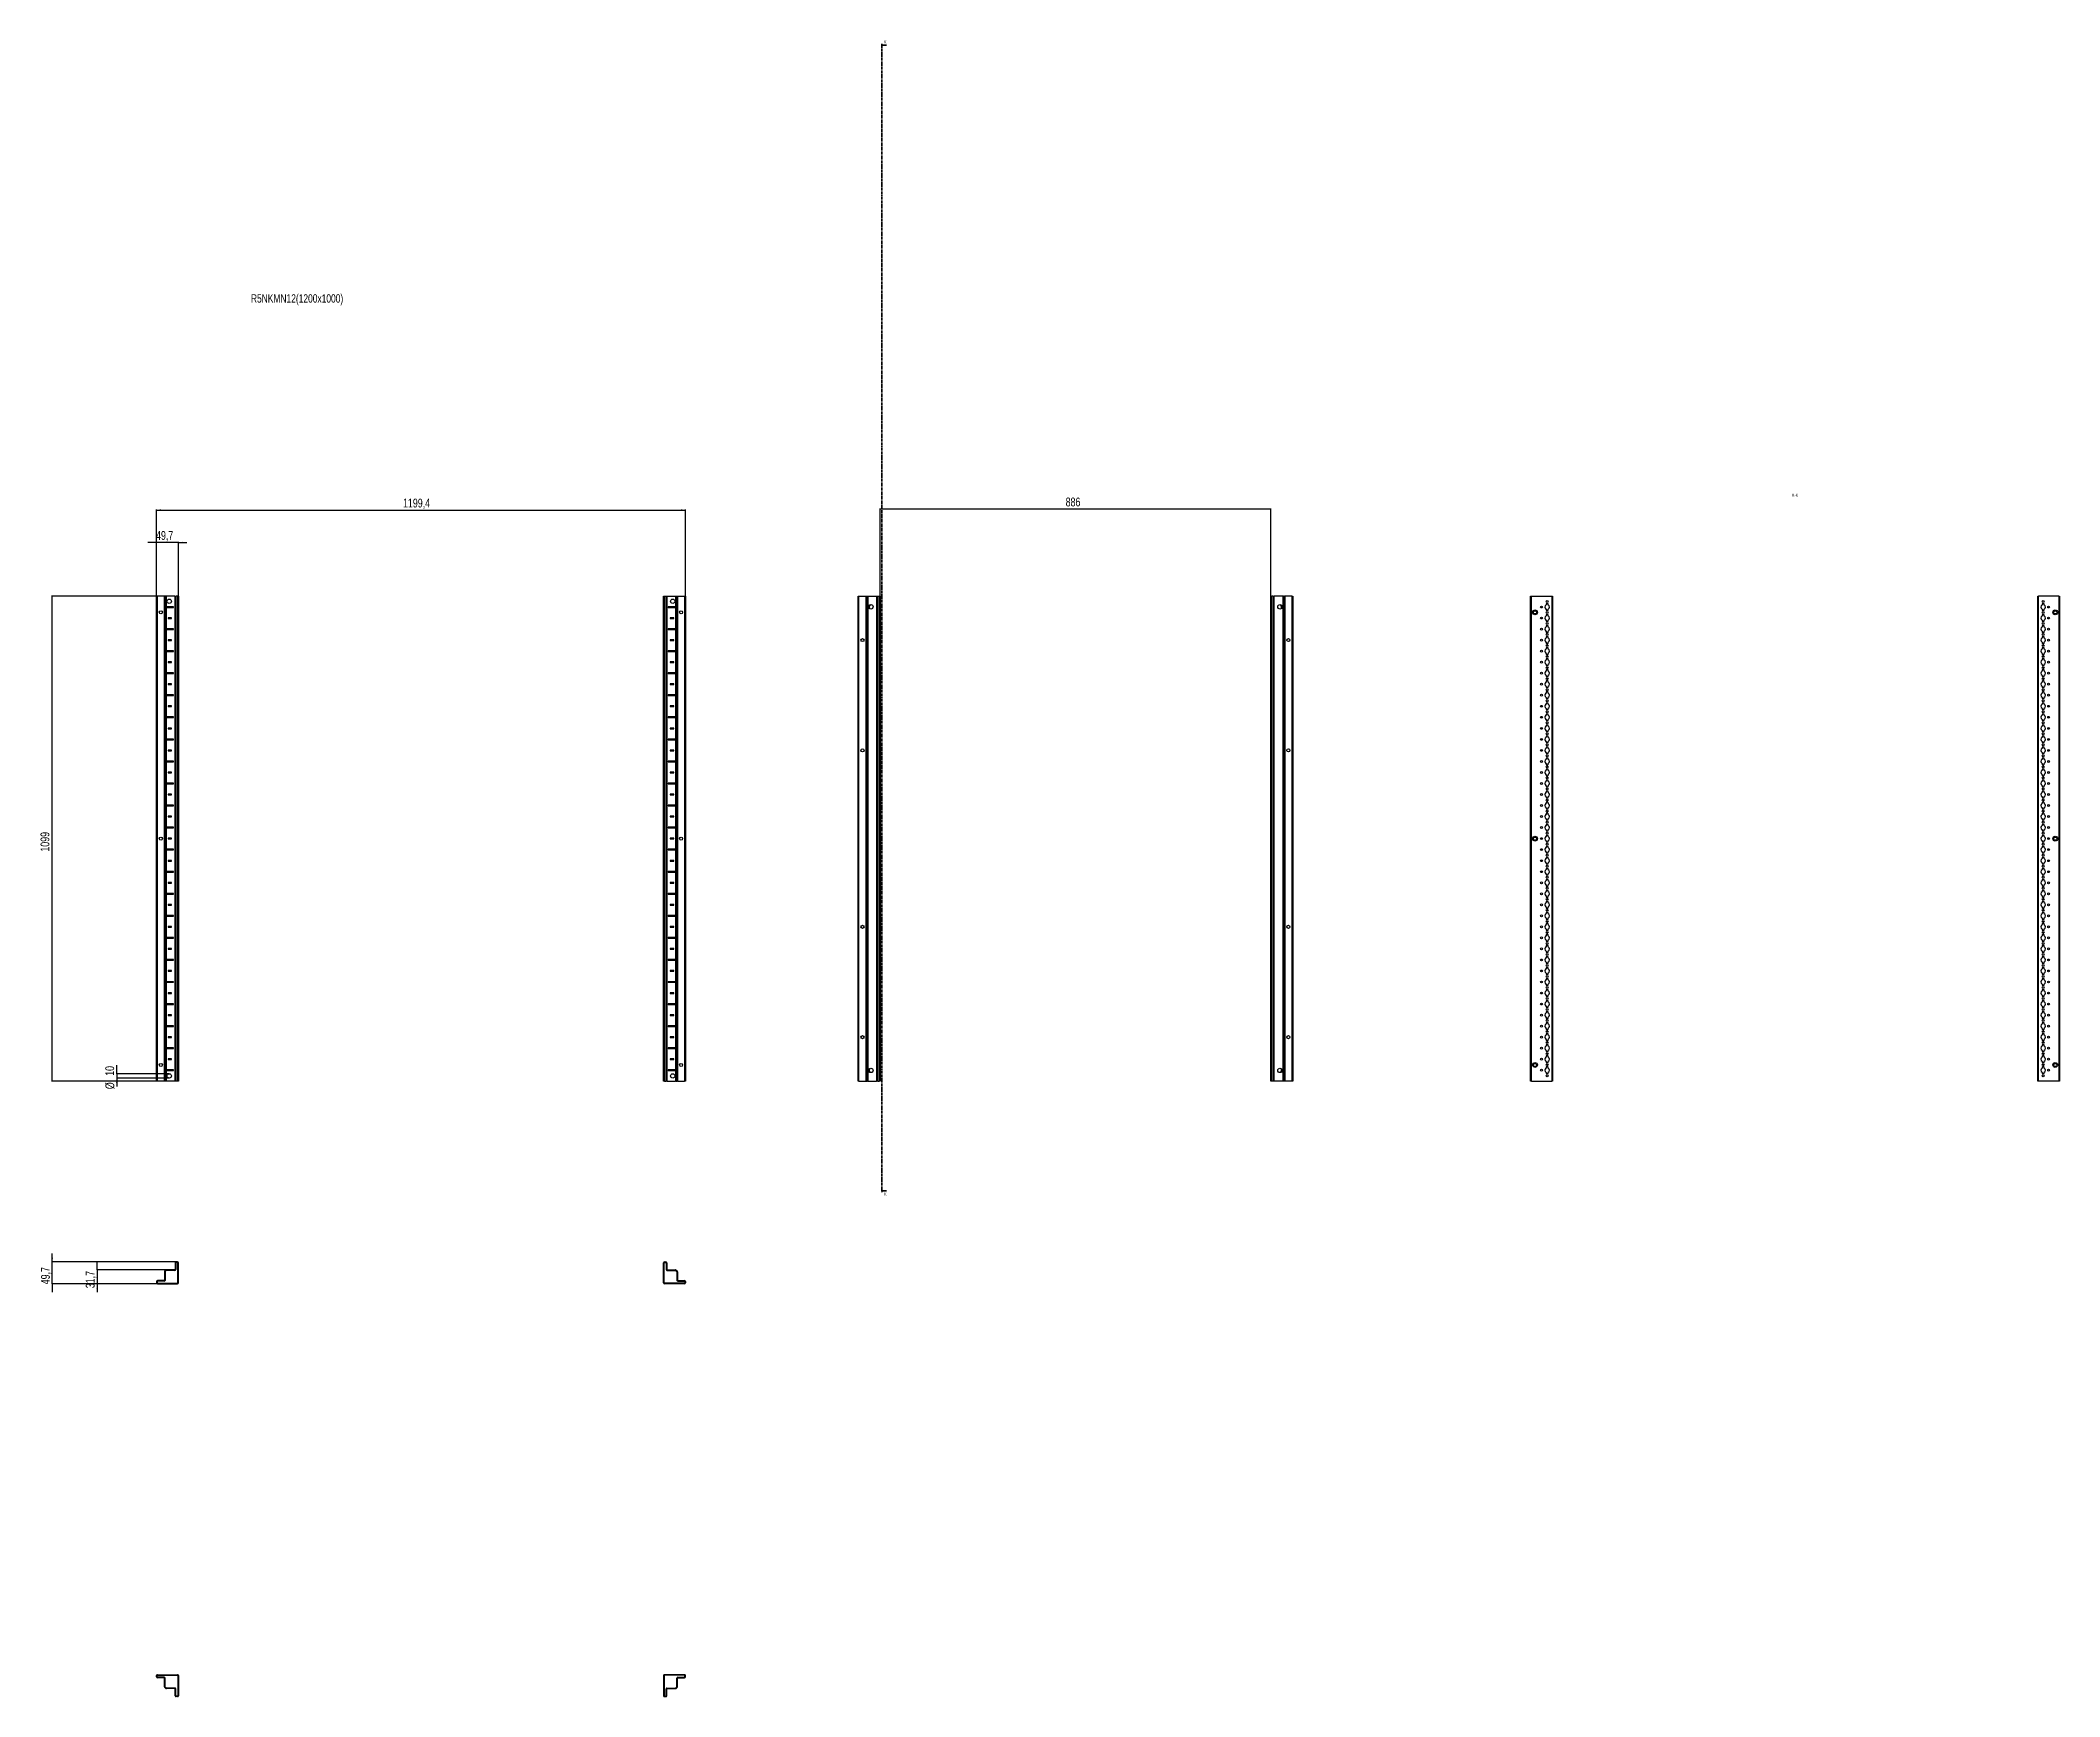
# Model space of a CAD drawing. Header units: millimetres. Extents: x -199 to 4379, y -2247 to 1507.
import ezdxf

# ---------------------------------------------------------------- set-up
doc = ezdxf.new("R2010")
doc.units = ezdxf.units.MM
doc.linetypes.add('CENTER', pattern=[10.16, 6.35, -1.27, 1.27, -1.27])
doc.layers.add('FORMAT', color=7, linetype='Continuous')
doc.styles.add('SLDTEXTSTYLE0', font='TXT', dxfattribs={"width": 0.75})
doc.dimstyles.new('SLDDIMSTYLE0', dxfattribs={"dimtxt": 20, "dimasz": 10, "dimexe": 0, "dimexo": 0.0625, "dimgap": 5, "dimtad": 2, "dimdec": 1, "dimrnd": 1e-09, "dimzin": 12, "dimdsep": 46, "dimtxsty": 'SLDTEXTSTYLE0', "dimsah": 1, "dimcen": 0.09, "dimadec": 0, "dimazin": 3, "dimtfac": 1, "dimtofl": 0, "dimtmove": 0, "dimatfit": 3, "dimfxl": 0, "dimfrac": 2, "dimtolj": 1, "dimtzin": 12, "dimarcsym": 0})
doc.dimstyles.new('SLDDIMSTYLE1', dxfattribs={"dimtxt": 20, "dimasz": 10, "dimexe": 0, "dimexo": 0.0625, "dimgap": 5, "dimtad": 2, "dimdec": 1, "dimrnd": 1e-09, "dimzin": 12, "dimdsep": 46, "dimtxsty": 'SLDTEXTSTYLE0', "dimsah": 1, "dimcen": 0.09, "dimadec": 0, "dimazin": 3, "dimtfac": 1, "dimtmove": 0, "dimatfit": 0, "dimfxl": 0, "dimfrac": 2, "dimtolj": 1, "dimtzin": 12, "dimarcsym": 0})

msp = doc.modelspace()

# ---------------------------------------------------------------- texts
at = {"color": 7, "linetype": 'Continuous', "char_height": 7, "attachment_point": 1, "style": 'SLDTEXTSTYLE0'}
for insert in [(1713.45, 1507.16), (1713.45, -1104.36)]:
    msp.add_mtext('K', dxfattribs=dict(at, insert=insert))
at = {"layer": 'FORMAT', "style": 'SLDTEXTSTYLE0'}
for s, insert, char_height, attachment_point in [('R5NKMN12(1200x1000)', (278.18, 931.72), 19.05, 1), ('K-K', (3779.36, 479.8), 7, 2)]:
    msp.add_mtext(s, dxfattribs=dict(at, insert=insert, char_height=char_height, attachment_point=attachment_point))

# ---------------------------------------------------------------- blocks, each defined once
blk = doc.blocks.new('_D')
at = {"layer": 'FORMAT'}
for p, q in [((86.4, 247.2), (-174.2, 247.2)), ((-173.2, 247.2), (-173.2, -851.8)), ((86.4, -851.8), (-174.2, -851.8))]:
    blk.add_line(p, q, dxfattribs=at)
for points in [[(-173.2, 247.2), (-174.7, 237.2), (-171.6, 237.2)], [(-173.2, -851.8), (-171.6, -841.8), (-174.7, -841.8)]]:
    blk.add_solid(points, dxfattribs=at)
at = {"layer": 'FORMAT', "insert": (-198.9, -331.8), "char_height": 20, "attachment_point": 1, "rotation": 90, "style": 'SLDTEXTSTYLE0'}
blk.add_mtext('1099', dxfattribs=at)
blk = doc.blocks.new('_D_1')
at = {"layer": 'FORMAT'}
for p, q in [((64, 247.2), (64, 443.6)), ((64, 442.6), (1263.4, 442.6)), ((1263.4, 247.2), (1263.4, 443.6))]:
    blk.add_line(p, q, dxfattribs=at)
for points in [[(64, 442.6), (74, 441.1), (74, 444.2)], [(1263.4, 442.6), (1253.4, 444.2), (1253.4, 441.1)]]:
    blk.add_solid(points, dxfattribs=at)
at = {"layer": 'FORMAT', "insert": (623, 468.4), "char_height": 20, "attachment_point": 1, "style": 'SLDTEXTSTYLE0'}
blk.add_mtext('1199,4', dxfattribs=at)
blk = doc.blocks.new('_D_2')
at = {"layer": 'FORMAT'}
for p, q in [((64, 369.2), (44.7, 369.2)), ((64, 247.2), (64, 370.2)), ((113.7, 369.2), (64, 369.2)), ((113.7, 247.2), (113.7, 370.2)), ((113.7, 369.2), (132.9, 369.2))]:
    blk.add_line(p, q, dxfattribs=at)
for points in [[(64, 369.2), (54, 370.7), (54, 367.7)], [(113.7, 369.2), (123.7, 367.7), (123.7, 370.7)]]:
    blk.add_solid(points, dxfattribs=at)
at = {"layer": 'FORMAT', "insert": (63, 395), "char_height": 20, "attachment_point": 1, "style": 'SLDTEXTSTYLE0'}
blk.add_mtext('49,7', dxfattribs=at)
blk = doc.blocks.new('_D_3')
at = {"layer": 'FORMAT'}
for p, q in [((-26, -835.3), (-26, -816.1)), ((92.8, -835.3), (-27, -835.3)), ((92.8, -845.3), (-27, -845.3)), ((-26, -835.3), (-26, -845.3)), ((-26, -845.3), (-26, -864.5))]:
    blk.add_line(p, q, dxfattribs=at)
for points in [[(-26, -835.3), (-24.5, -825.3), (-27.6, -825.3)], [(-26, -845.3), (-27.6, -855.3), (-24.5, -855.3)]]:
    blk.add_solid(points, dxfattribs=at)
at = {"layer": 'FORMAT', "char_height": 20, "attachment_point": 1, "rotation": 90, "style": 'SLDTEXTSTYLE0'}
for s, insert in [('10', (-52.1, -840)), ('%%c', (-51.8, -870.2))]:
    blk.add_mtext(s, dxfattribs=dict(at, insert=insert))
blk = doc.blocks.new('_D_4')
at = {"layer": 'FORMAT'}
for p, q in [((1704.6, 247.2), (1704.6, 446)), ((1704.6, 445), (2590.6, 445)), ((2590.6, 247.2), (2590.6, 446))]:
    blk.add_line(p, q, dxfattribs=at)
for points in [[(1704.6, 445), (1714.6, 443.5), (1714.6, 446.5)], [(2590.6, 445), (2580.6, 446.5), (2580.6, 443.5)]]:
    blk.add_solid(points, dxfattribs=at)
at = {"layer": 'FORMAT', "insert": (2125.4, 470.8), "char_height": 20, "attachment_point": 1, "style": 'SLDTEXTSTYLE0'}
blk.add_mtext('886', dxfattribs=at)
blk = doc.blocks.new('_D_5')
at = {"layer": 'FORMAT'}
for p, q in [((108.5, -1261.8), (-173.2, -1261.8)), ((-172.2, -1261.8), (-172.2, -1242.5)), ((-172.2, -1311.5), (-172.2, -1261.8)), ((66, -1311.5), (-173.2, -1311.5)), ((-172.2, -1311.5), (-172.2, -1330.7))]:
    blk.add_line(p, q, dxfattribs=at)
for points in [[(-172.2, -1261.8), (-170.6, -1251.8), (-173.7, -1251.8)], [(-172.2, -1311.5), (-173.7, -1321.5), (-170.6, -1321.5)]]:
    blk.add_solid(points, dxfattribs=at)
at = {"layer": 'FORMAT', "insert": (-197.9, -1312.5), "char_height": 20, "attachment_point": 1, "rotation": 90, "style": 'SLDTEXTSTYLE0'}
blk.add_mtext('49,7', dxfattribs=at)
blk = doc.blocks.new('_D_6')
at = {"layer": 'FORMAT'}
for p, q in [((86.4, -1279.8), (-71.5, -1279.8)), ((-70.5, -1279.8), (-70.5, -1260.5)), ((-70.5, -1279.8), (-70.5, -1311.5)), ((66, -1311.5), (-71.5, -1311.5)), ((-70.5, -1311.5), (-70.5, -1330.7))]:
    blk.add_line(p, q, dxfattribs=at)
for points in [[(-70.5, -1279.8), (-69, -1269.8), (-72.1, -1269.8)], [(-70.5, -1311.5), (-72.1, -1321.5), (-69, -1321.5)]]:
    blk.add_solid(points, dxfattribs=at)
at = {"layer": 'FORMAT', "insert": (-96.3, -1321.5), "char_height": 20, "attachment_point": 1, "rotation": 90, "style": 'SLDTEXTSTYLE0'}
blk.add_mtext('31,7', dxfattribs=at)

# ---------------------------------------------------------------- dimensions: what is measured, and where the dimension line sits
at = {"layer": 'FORMAT'}
for base, p1, p2, angle, dimstyle, picture, middle in [((1263.38, 442.62), (63.98, 247.21), (1263.38, 247.21), 0, 'SLDDIMSTYLE0', '_D_1', (663.68, 442.62)), ((2590.55, 445), (1704.55, 247.21), (2590.55, 247.21), 0, 'SLDDIMSTYLE0', '_D_4', (2147.55, 445)), ((-173.15, -851.79), (86.42, 247.21), (86.42, -851.79), 90, 'SLDDIMSTYLE0', '_D', (-173.15, -302.29)), ((-172.17, -1261.77), (65.98, -1311.47), (108.48, -1261.77), 90, 'SLDDIMSTYLE1', '_D_5', (-172.17, -1286.62)), ((-70.54, -1311.47), (86.42, -1279.77), (65.98, -1311.47), 90, 'SLDDIMSTYLE1', '_D_6', (-70.54, -1295.62))]:
    dim = msp.add_linear_dim(base=base, p1=p1, p2=p2, angle=angle, dimstyle=dimstyle, dxfattribs=at)
    dim.commit()
    dim.dimension.update_dxf_attribs({"geometry": picture, "text_midpoint": middle, "dimtype": 160})
dim = msp.add_linear_dim(base=(63.98, 369.21), p1=(113.68, 247.21), p2=(63.98, 247.21), dimstyle='SLDDIMSTYLE1', dxfattribs=at)
dim.commit()
dim.dimension.update_dxf_attribs({"geometry": '_D_2', "text_midpoint": (88.83, 369.21), "dimtype": 160})
dim = msp.add_linear_dim(base=(-26.02, -845.29), p1=(92.83, -835.29), p2=(92.83, -845.29), angle=90, text='%%c<>', dimstyle='SLDDIMSTYLE1', dxfattribs=at)
dim.commit()
dim.dimension.update_dxf_attribs({"geometry": '_D_3', "text_midpoint": (-26.02, -840.29), "dimtype": 160})

# ---------------------------------------------------------------- linework, layer by layer
at = {"color": 7, "linetype": 'CENTER', "lineweight": 35}
msp.add_line((1708.28, 1499.09), (1708.28, -1103.67), dxfattribs=at)
at = {"color": 7, "linetype": 'Continuous', "lineweight": 35}
for p, q in [((1718.92, 1496.09), (1708.28, 1496.09)), ((1718.92, -1100.67), (1708.28, -1100.67))]:
    msp.add_line(p, q, dxfattribs=at)
at = {"color": 7, "linetype": 'Continuous', "lineweight": 25}
for p, q in [((63.98, -851.79), (63.98, 247.21)), ((63.98, 247.21), (65.98, 247.21)), ((81.33, 247.21), (65.98, 247.21)), ((81.33, 247.21), (81.98, 247.21)), ((81.98, -851.79), (81.98, 247.21)), ((81.98, 247.21), (82.56, 247.21)), ((83.77, 247.21), (82.56, 247.21)), ((83.77, -851.79), (83.77, 247.21)), ((83.8, 247.21), (83.77, 247.21)), ((83.8, -851.79), (83.8, 247.21)), ((85.01, 247.21), (83.8, 247.21)), ((85.01, 247.21), (86.42, 247.21)), ((105.83, 247.21), (86.42, 247.21)), ((105.83, 247.21), (106.48, 247.21)), ((106.48, -851.79), (106.48, 247.21)), ((106.48, 247.21), (108.48, 247.21)), ((111.68, 247.21), (108.48, 247.21)), ((111.68, 247.21), (113.68, 247.21)), ((113.68, 247.21), (113.68, -851.79)), ((1213.68, -851.79), (1213.68, 247.21)), ((1213.68, 247.21), (1215.68, 247.21)), ((1215.68, 247.21), (1218.88, 247.21)), ((1218.88, 247.21), (1220.88, 247.21)), ((1220.88, 247.21), (1220.88, -851.79)), ((1220.88, 247.21), (1221.53, 247.21)), ((1221.53, 247.21), (1240.93, 247.21)), ((1240.93, 247.21), (1242.34, 247.21)), ((1242.34, 247.21), (1243.55, 247.21)), ((1243.55, 247.21), (1243.55, -851.79)), ((1243.55, 247.21), (1243.58, 247.21)), ((1243.58, 247.21), (1243.58, -851.79)), ((1243.58, 247.21), (1244.79, 247.21)), ((1244.79, 247.21), (1245.38, 247.21)), ((1245.38, 247.21), (1245.38, -851.79)), ((1245.38, 247.21), (1246.03, 247.21)), ((1246.03, 247.21), (1261.38, 247.21)), ((1261.38, 247.21), (1263.38, 247.21)), ((1263.38, 247.21), (1263.38, -851.79)), ((1654.85, -851.79), (1654.85, 247.21)), ((1654.85, 247.21), (1656.85, 247.21)), ((1656.85, 247.21), (1672.2, 247.21)), ((1672.2, 247.21), (1672.85, 247.21)), ((1672.85, 223.46), (1672.85, 247.21)), ((1672.85, 247.21), (1673.44, 247.21)), ((1673.44, 247.21), (1674.64, 247.21)), ((1674.64, 247.21), (1674.64, -851.79)), ((1674.64, 247.21), (1674.68, 247.21)), ((1674.68, 247.21), (1674.68, -851.79)), ((1674.68, 247.21), (1675.88, 247.21)), ((1675.88, 247.21), (1677.3, 247.21)), ((1677.3, 247.21), (1696.7, 247.21)), ((1696.7, 247.21), (1697.35, 247.21)), ((1697.35, -851.79), (1697.35, 247.21)), ((1697.35, 247.21), (1699.35, 247.21)), ((1699.35, 247.21), (1702.55, 247.21)), ((1702.55, 247.21), (1704.55, 247.21)), ((1704.55, 247.21), (1704.55, -851.79)), ((2590.55, -851.79), (2590.55, 247.21)), ((2590.55, 247.21), (2592.55, 247.21)), ((2595.75, 247.21), (2592.55, 247.21)), ((2595.75, 247.21), (2597.75, 247.21)), ((2597.75, 247.21), (2597.75, -851.79)), ((2597.75, 247.21), (2598.4, 247.21)), ((2617.8, 247.21), (2598.4, 247.21)), ((2617.8, 247.21), (2619.22, 247.21)), ((2620.42, 247.21), (2619.22, 247.21)), ((2620.42, -851.79), (2620.42, 247.21)), ((2620.46, 247.21), (2620.42, 247.21)), ((2620.46, -851.79), (2620.46, 247.21)), ((2621.66, 247.21), (2620.46, 247.21)), ((2621.66, 247.21), (2622.25, 247.21)), ((2622.25, 247.21), (2622.25, 223.46)), ((2622.25, 247.21), (2622.9, 247.21)), ((2638.25, 247.21), (2622.9, 247.21)), ((2638.25, 247.21), (2640.25, 247.21)), ((2640.25, 247.21), (2640.25, -851.79)), ((3179.73, -851.79), (3179.73, 247.21)), ((3179.73, 247.21), (3181.73, 247.21)), ((3181.73, 247.21), (3227.43, 247.21)), ((3214.78, 229.61), (3214.78, 227.73)), ((3218.88, 230.11), (3215.28, 230.11)), ((3219.38, 227.73), (3219.38, 229.61)), ((3227.43, 247.21), (3229.43, 247.21)), ((3229.43, 247.21), (3229.43, -851.79)), ((4329.43, -851.79), (4329.43, 247.21)), ((4329.43, 247.21), (4331.43, 247.21)), ((4377.13, 247.21), (4331.43, 247.21)), ((4339.48, 229.61), (4339.48, 227.73)), ((4343.58, 230.11), (4339.98, 230.11)), ((4344.08, 227.73), (4344.08, 229.61)), ((4377.13, 247.21), (4379.13, 247.21)), ((4379.13, 247.21), (4379.13, -851.79)), ((85.93, 223.35), (85.93, 222.06)), ((86.58, 222.71), (85.93, 223.35)), ((86.58, 222.71), (85.93, 222.06)), ((102.83, 223.46), (86.42, 223.46)), ((86.42, 221.96), (102.83, 221.96)), ((102.08, 222.71), (86.58, 222.71)), ((98.33, 198.46), (90.33, 198.46)), ((90.33, 198.46), (90.33, 196.96)), ((91.08, 197.71), (90.33, 198.46)), ((91.08, 197.71), (90.33, 196.96)), ((90.33, 196.96), (98.33, 196.96)), ((97.58, 197.71), (91.08, 197.71)), ((97.58, 197.71), (98.33, 198.46)), ((97.58, 197.71), (98.33, 196.96)), ((98.33, 196.96), (98.33, 198.46)), ((102.08, 222.71), (102.83, 223.46)), ((102.08, 222.71), (102.83, 221.96)), ((102.83, 221.96), (102.83, 223.46)), ((1240.93, 223.46), (1224.53, 223.46)), ((1224.53, 223.46), (1224.53, 221.96)), ((1225.28, 222.71), (1224.53, 223.46)), ((1225.28, 222.71), (1224.53, 221.96)), ((1224.53, 221.96), (1240.93, 221.96)), ((1225.28, 222.71), (1240.78, 222.71)), ((1237.03, 198.46), (1229.03, 198.46)), ((1229.03, 198.46), (1229.03, 196.96)), ((1229.78, 197.71), (1229.03, 198.46)), ((1229.78, 197.71), (1229.03, 196.96)), ((1229.03, 196.96), (1237.03, 196.96)), ((1229.78, 197.71), (1236.28, 197.71)), ((1236.28, 197.71), (1237.03, 198.46)), ((1236.28, 197.71), (1237.03, 196.96)), ((1237.03, 196.96), (1237.03, 198.46)), ((1240.78, 222.71), (1241.42, 223.35)), ((1240.78, 222.71), (1241.42, 222.06)), ((1241.42, 222.06), (1241.42, 223.35)), ((1672.91, 223.35), (1672.85, 223.46)), ((1672.85, 223.46), (1672.85, 221.96)), ((1672.85, 221.96), (1672.91, 222.06)), ((1672.85, 173.46), (1672.85, 221.96)), ((1672.91, 222.06), (1672.91, 223.35)), ((1682.9, 227.73), (1682.9, 228.14)), ((2612.2, 228.14), (2612.2, 227.73)), ((2622.25, 223.46), (2622.19, 223.35)), ((2622.19, 223.35), (2622.19, 222.06)), ((2622.19, 222.06), (2622.25, 221.96)), ((2622.25, 221.96), (2622.25, 223.46)), ((2622.25, 221.96), (2622.25, 173.46)), ((3214.78, 217.68), (3214.78, 215.81)), ((3214.78, 204.61), (3214.78, 202.73)), ((3214.78, 192.68), (3214.78, 190.81)), ((3215.28, 215.31), (3218.88, 215.31)), ((3218.88, 205.11), (3215.28, 205.11)), ((3215.28, 190.31), (3218.88, 190.31)), ((3219.38, 215.81), (3219.38, 217.68)), ((3219.38, 202.73), (3219.38, 204.61)), ((3219.38, 190.81), (3219.38, 192.68)), ((4339.48, 217.68), (4339.48, 215.81)), ((4339.48, 204.61), (4339.48, 202.73)), ((4339.48, 192.68), (4339.48, 190.81)), ((4339.98, 215.31), (4343.58, 215.31)), ((4343.58, 205.11), (4339.98, 205.11)), ((4339.98, 190.31), (4343.58, 190.31)), ((4344.08, 215.81), (4344.08, 217.68)), ((4344.08, 202.73), (4344.08, 204.61)), ((4344.08, 190.81), (4344.08, 192.68)), ((85.93, 173.35), (85.93, 172.06)), ((86.58, 172.71), (85.93, 173.35)), ((86.58, 172.71), (85.93, 172.06)), ((102.83, 173.46), (86.42, 173.46)), ((86.42, 171.96), (102.83, 171.96)), ((102.08, 172.71), (86.58, 172.71)), ((98.33, 148.46), (90.33, 148.46)), ((90.33, 148.46), (90.33, 146.96)), ((91.08, 147.71), (90.33, 148.46)), ((91.08, 147.71), (90.33, 146.96)), ((90.33, 146.96), (98.33, 146.96)), ((97.58, 147.71), (91.08, 147.71)), ((97.58, 147.71), (98.33, 148.46)), ((97.58, 147.71), (98.33, 146.96)), ((98.33, 146.96), (98.33, 148.46)), ((102.08, 172.71), (102.83, 173.46)), ((102.08, 172.71), (102.83, 171.96)), ((102.83, 171.96), (102.83, 173.46)), ((1240.93, 173.46), (1224.53, 173.46)), ((1224.53, 173.46), (1224.53, 171.96)), ((1225.28, 172.71), (1224.53, 173.46)), ((1225.28, 172.71), (1224.53, 171.96)), ((1224.53, 171.96), (1240.93, 171.96)), ((1225.28, 172.71), (1240.78, 172.71)), ((1237.03, 148.46), (1229.03, 148.46)), ((1229.03, 148.46), (1229.03, 146.96)), ((1229.78, 147.71), (1229.03, 148.46)), ((1229.78, 147.71), (1229.03, 146.96)), ((1229.03, 146.96), (1237.03, 146.96)), ((1229.78, 147.71), (1236.28, 147.71)), ((1236.28, 147.71), (1237.03, 148.46)), ((1236.28, 147.71), (1237.03, 146.96)), ((1237.03, 146.96), (1237.03, 148.46)), ((1240.78, 172.71), (1241.42, 173.35)), ((1240.78, 172.71), (1241.42, 172.06)), ((1241.42, 172.06), (1241.42, 173.35)), ((1672.91, 173.35), (1672.85, 173.46)), ((1672.85, 173.46), (1672.85, 171.96)), ((1672.85, 171.96), (1672.91, 172.06)), ((1672.85, 123.46), (1672.85, 171.96)), ((1672.91, 172.06), (1672.91, 173.35)), ((2622.25, 173.46), (2622.19, 173.35)), ((2622.19, 173.35), (2622.19, 172.06)), ((2622.19, 172.06), (2622.25, 171.96)), ((2622.25, 171.96), (2622.25, 173.46)), ((2622.25, 171.96), (2622.25, 123.46)), ((3214.78, 179.61), (3214.78, 177.73)), ((3214.78, 167.68), (3214.78, 165.81)), ((3214.78, 154.61), (3214.78, 152.73)), ((3214.78, 142.68), (3214.78, 140.81)), ((3218.88, 180.11), (3215.28, 180.11)), ((3215.28, 165.31), (3218.88, 165.31)), ((3218.88, 155.11), (3215.28, 155.11)), ((3215.28, 140.31), (3218.88, 140.31)), ((3219.38, 177.73), (3219.38, 179.61)), ((3219.38, 165.81), (3219.38, 167.68)), ((3219.38, 152.73), (3219.38, 154.61)), ((3219.38, 140.81), (3219.38, 142.68)), ((4339.48, 179.61), (4339.48, 177.73)), ((4339.48, 167.68), (4339.48, 165.81)), ((4339.48, 154.61), (4339.48, 152.73)), ((4339.48, 142.68), (4339.48, 140.81)), ((4343.58, 180.11), (4339.98, 180.11)), ((4339.98, 165.31), (4343.58, 165.31)), ((4343.58, 155.11), (4339.98, 155.11)), ((4339.98, 140.31), (4343.58, 140.31)), ((4344.08, 177.73), (4344.08, 179.61)), ((4344.08, 165.81), (4344.08, 167.68)), ((4344.08, 152.73), (4344.08, 154.61)), ((4344.08, 140.81), (4344.08, 142.68)), ((85.93, 123.35), (85.93, 122.06)), ((86.58, 122.71), (85.93, 123.35)), ((86.58, 122.71), (85.93, 122.06)), ((102.83, 123.46), (86.42, 123.46)), ((86.42, 121.96), (102.83, 121.96)), ((102.08, 122.71), (86.58, 122.71)), ((98.33, 98.46), (90.33, 98.46)), ((90.33, 98.46), (90.33, 96.96)), ((91.08, 97.71), (90.33, 98.46)), ((91.08, 97.71), (90.33, 96.96)), ((90.33, 96.96), (98.33, 96.96)), ((97.58, 97.71), (91.08, 97.71)), ((97.58, 97.71), (98.33, 98.46)), ((97.58, 97.71), (98.33, 96.96)), ((98.33, 96.96), (98.33, 98.46)), ((102.08, 122.71), (102.83, 123.46)), ((102.08, 122.71), (102.83, 121.96)), ((102.83, 121.96), (102.83, 123.46)), ((1240.93, 123.46), (1224.53, 123.46)), ((1224.53, 123.46), (1224.53, 121.96)), ((1225.28, 122.71), (1224.53, 123.46)), ((1225.28, 122.71), (1224.53, 121.96)), ((1224.53, 121.96), (1240.93, 121.96)), ((1225.28, 122.71), (1240.78, 122.71)), ((1237.03, 98.46), (1229.03, 98.46)), ((1229.03, 98.46), (1229.03, 96.96)), ((1229.78, 97.71), (1229.03, 98.46)), ((1229.78, 97.71), (1229.03, 96.96)), ((1229.03, 96.96), (1237.03, 96.96)), ((1229.78, 97.71), (1236.28, 97.71)), ((1236.28, 97.71), (1237.03, 98.46)), ((1236.28, 97.71), (1237.03, 96.96)), ((1237.03, 96.96), (1237.03, 98.46)), ((1240.78, 122.71), (1241.42, 123.35)), ((1240.78, 122.71), (1241.42, 122.06)), ((1241.42, 122.06), (1241.42, 123.35)), ((1672.91, 123.35), (1672.85, 123.46)), ((1672.85, 123.46), (1672.85, 121.96)), ((1672.85, 121.96), (1672.91, 122.06)), ((1672.85, 73.46), (1672.85, 121.96)), ((1672.91, 122.06), (1672.91, 123.35)), ((2622.25, 123.46), (2622.19, 123.35)), ((2622.19, 123.35), (2622.19, 122.06)), ((2622.19, 122.06), (2622.25, 121.96)), ((2622.25, 121.96), (2622.25, 123.46)), ((2622.25, 121.96), (2622.25, 73.46)), ((3214.78, 129.61), (3214.78, 127.73)), ((3214.78, 117.68), (3214.78, 115.81)), ((3214.78, 104.61), (3214.78, 102.73)), ((3214.78, 92.68), (3214.78, 90.81)), ((3218.88, 130.11), (3215.28, 130.11)), ((3215.28, 115.31), (3218.88, 115.31)), ((3218.88, 105.11), (3215.28, 105.11)), ((3219.38, 127.73), (3219.38, 129.61)), ((3219.38, 115.81), (3219.38, 117.68)), ((3219.38, 102.73), (3219.38, 104.61)), ((3219.38, 90.81), (3219.38, 92.68)), ((4339.48, 129.61), (4339.48, 127.73)), ((4339.48, 117.68), (4339.48, 115.81)), ((4339.48, 104.61), (4339.48, 102.73)), ((4339.48, 92.68), (4339.48, 90.81)), ((4343.58, 130.11), (4339.98, 130.11)), ((4339.98, 115.31), (4343.58, 115.31)), ((4343.58, 105.11), (4339.98, 105.11)), ((4344.08, 127.73), (4344.08, 129.61)), ((4344.08, 115.81), (4344.08, 117.68)), ((4344.08, 102.73), (4344.08, 104.61)), ((4344.08, 90.81), (4344.08, 92.68)), ((85.93, 73.35), (85.93, 72.06)), ((86.58, 72.71), (85.93, 73.35)), ((86.58, 72.71), (85.93, 72.06)), ((102.83, 73.46), (86.42, 73.46)), ((86.42, 71.96), (102.83, 71.96)), ((102.08, 72.71), (86.58, 72.71)), ((98.33, 48.46), (90.33, 48.46)), ((90.33, 48.46), (90.33, 46.96)), ((91.08, 47.71), (90.33, 48.46)), ((91.08, 47.71), (90.33, 46.96)), ((90.33, 46.96), (98.33, 46.96)), ((97.58, 47.71), (91.08, 47.71)), ((97.58, 47.71), (98.33, 48.46)), ((97.58, 47.71), (98.33, 46.96)), ((98.33, 46.96), (98.33, 48.46)), ((102.08, 72.71), (102.83, 73.46)), ((102.08, 72.71), (102.83, 71.96)), ((102.83, 71.96), (102.83, 73.46)), ((1240.93, 73.46), (1224.53, 73.46)), ((1224.53, 73.46), (1224.53, 71.96)), ((1225.28, 72.71), (1224.53, 73.46)), ((1225.28, 72.71), (1224.53, 71.96)), ((1224.53, 71.96), (1240.93, 71.96)), ((1225.28, 72.71), (1240.78, 72.71)), ((1237.03, 48.46), (1229.03, 48.46)), ((1229.03, 48.46), (1229.03, 46.96)), ((1229.78, 47.71), (1229.03, 48.46)), ((1229.78, 47.71), (1229.03, 46.96)), ((1229.03, 46.96), (1237.03, 46.96)), ((1229.78, 47.71), (1236.28, 47.71)), ((1236.28, 47.71), (1237.03, 48.46)), ((1236.28, 47.71), (1237.03, 46.96)), ((1237.03, 46.96), (1237.03, 48.46)), ((1240.78, 72.71), (1241.42, 73.35)), ((1240.78, 72.71), (1241.42, 72.06)), ((1241.42, 72.06), (1241.42, 73.35)), ((1672.91, 73.35), (1672.85, 73.46)), ((1672.85, 73.46), (1672.85, 71.96)), ((1672.85, 71.96), (1672.91, 72.06)), ((1672.85, 23.46), (1672.85, 71.96)), ((1672.91, 72.06), (1672.91, 73.35)), ((2622.25, 73.46), (2622.19, 73.35)), ((2622.19, 73.35), (2622.19, 72.06)), ((2622.19, 72.06), (2622.25, 71.96)), ((2622.25, 71.96), (2622.25, 73.46)), ((2622.25, 71.96), (2622.25, 23.46)), ((3214.78, 79.61), (3214.78, 77.73)), ((3214.78, 67.68), (3214.78, 65.81)), ((3214.78, 54.61), (3214.78, 52.73)), ((3215.28, 90.31), (3218.88, 90.31)), ((3218.88, 80.11), (3215.28, 80.11)), ((3215.28, 65.31), (3218.88, 65.31)), ((3218.88, 55.11), (3215.28, 55.11)), ((3219.38, 77.73), (3219.38, 79.61)), ((3219.38, 65.81), (3219.38, 67.68)), ((3219.38, 52.73), (3219.38, 54.61)), ((4339.48, 79.61), (4339.48, 77.73)), ((4339.48, 67.68), (4339.48, 65.81)), ((4339.48, 54.61), (4339.48, 52.73)), ((4339.98, 90.31), (4343.58, 90.31)), ((4343.58, 80.11), (4339.98, 80.11)), ((4339.98, 65.31), (4343.58, 65.31)), ((4343.58, 55.11), (4339.98, 55.11)), ((4344.08, 77.73), (4344.08, 79.61)), ((4344.08, 65.81), (4344.08, 67.68)), ((4344.08, 52.73), (4344.08, 54.61)), ((85.93, 23.35), (85.93, 22.06)), ((86.58, 22.71), (85.93, 23.35)), ((86.58, 22.71), (85.93, 22.06)), ((102.83, 23.46), (86.42, 23.46)), ((86.42, 21.96), (102.83, 21.96)), ((102.08, 22.71), (86.58, 22.71)), ((102.08, 22.71), (102.83, 23.46)), ((102.08, 22.71), (102.83, 21.96)), ((102.83, 21.96), (102.83, 23.46)), ((1240.93, 23.46), (1224.53, 23.46)), ((1224.53, 23.46), (1224.53, 21.96)), ((1225.28, 22.71), (1224.53, 23.46)), ((1225.28, 22.71), (1224.53, 21.96)), ((1224.53, 21.96), (1240.93, 21.96)), ((1225.28, 22.71), (1240.78, 22.71)), ((1240.78, 22.71), (1241.42, 23.35)), ((1240.78, 22.71), (1241.42, 22.06)), ((1241.42, 22.06), (1241.42, 23.35)), ((1672.91, 23.35), (1672.85, 23.46)), ((1672.85, 23.46), (1672.85, 21.96)), ((1672.85, 21.96), (1672.91, 22.06)), ((1672.85, -26.54), (1672.85, 21.96)), ((1672.91, 22.06), (1672.91, 23.35)), ((2622.25, 23.46), (2622.19, 23.35)), ((2622.19, 23.35), (2622.19, 22.06)), ((2622.19, 22.06), (2622.25, 21.96)), ((2622.25, 21.96), (2622.25, 23.46)), ((2622.25, 21.96), (2622.25, -26.54)), ((3214.78, 42.68), (3214.78, 40.81)), ((3214.78, 29.61), (3214.78, 27.73)), ((3214.78, 17.68), (3214.78, 15.81)), ((3214.78, 4.61), (3214.78, 2.73)), ((3215.28, 40.31), (3218.88, 40.31)), ((3218.88, 30.11), (3215.28, 30.11)), ((3215.28, 15.31), (3218.88, 15.31)), ((3218.88, 5.11), (3215.28, 5.11)), ((3219.38, 40.81), (3219.38, 42.68)), ((3219.38, 27.73), (3219.38, 29.61)), ((3219.38, 15.81), (3219.38, 17.68)), ((3219.38, 2.73), (3219.38, 4.61)), ((4339.48, 42.68), (4339.48, 40.81)), ((4339.48, 29.61), (4339.48, 27.73)), ((4339.48, 17.68), (4339.48, 15.81)), ((4339.48, 4.61), (4339.48, 2.73)), ((4339.98, 40.31), (4343.58, 40.31)), ((4343.58, 30.11), (4339.98, 30.11)), ((4339.98, 15.31), (4343.58, 15.31)), ((4343.58, 5.11), (4339.98, 5.11)), ((4344.08, 40.81), (4344.08, 42.68)), ((4344.08, 27.73), (4344.08, 29.61)), ((4344.08, 15.81), (4344.08, 17.68)), ((4344.08, 2.73), (4344.08, 4.61)), ((85.93, -26.65), (85.93, -27.94)), ((86.58, -27.29), (85.93, -26.65)), ((86.58, -27.29), (85.93, -27.94)), ((102.83, -26.54), (86.42, -26.54)), ((86.42, -28.04), (102.83, -28.04)), ((102.08, -27.29), (86.58, -27.29)), ((98.33, -1.54), (90.33, -1.54)), ((90.33, -1.54), (90.33, -3.04)), ((91.08, -2.29), (90.33, -1.54)), ((91.08, -2.29), (90.33, -3.04)), ((90.33, -3.04), (98.33, -3.04)), ((97.58, -2.29), (91.08, -2.29)), ((97.58, -2.29), (98.33, -1.54)), ((97.58, -2.29), (98.33, -3.04)), ((98.33, -3.04), (98.33, -1.54)), ((102.08, -27.29), (102.83, -26.54)), ((102.08, -27.29), (102.83, -28.04)), ((102.83, -28.04), (102.83, -26.54)), ((1240.93, -26.54), (1224.53, -26.54)), ((1224.53, -26.54), (1224.53, -28.04)), ((1225.28, -27.29), (1224.53, -26.54)), ((1225.28, -27.29), (1224.53, -28.04)), ((1224.53, -28.04), (1240.93, -28.04)), ((1225.28, -27.29), (1240.78, -27.29)), ((1237.03, -1.54), (1229.03, -1.54)), ((1229.03, -1.54), (1229.03, -3.04)), ((1229.78, -2.29), (1229.03, -1.54)), ((1229.78, -2.29), (1229.03, -3.04)), ((1229.03, -3.04), (1237.03, -3.04)), ((1229.78, -2.29), (1236.28, -2.29)), ((1236.28, -2.29), (1237.03, -1.54)), ((1236.28, -2.29), (1237.03, -3.04)), ((1237.03, -3.04), (1237.03, -1.54)), ((1240.78, -27.29), (1241.42, -26.65)), ((1240.78, -27.29), (1241.42, -27.94)), ((1241.42, -27.94), (1241.42, -26.65)), ((1672.91, -26.65), (1672.85, -26.54)), ((1672.85, -26.54), (1672.85, -28.04)), ((1672.85, -28.04), (1672.91, -27.94)), ((1672.85, -76.54), (1672.85, -28.04)), ((1672.91, -27.94), (1672.91, -26.65)), ((2622.25, -26.54), (2622.19, -26.65)), ((2622.19, -26.65), (2622.19, -27.94)), ((2622.19, -27.94), (2622.25, -28.04)), ((2622.25, -28.04), (2622.25, -26.54)), ((2622.25, -28.04), (2622.25, -76.54)), ((3214.78, -7.32), (3214.78, -9.19)), ((3214.78, -20.39), (3214.78, -22.27)), ((3214.78, -32.32), (3214.78, -34.19)), ((3214.78, -45.39), (3214.78, -47.27)), ((3215.28, -9.69), (3218.88, -9.69)), ((3218.88, -19.89), (3215.28, -19.89)), ((3215.28, -34.69), (3218.88, -34.69)), ((3218.88, -44.89), (3215.28, -44.89)), ((3219.38, -9.19), (3219.38, -7.32)), ((3219.38, -22.27), (3219.38, -20.39)), ((3219.38, -34.19), (3219.38, -32.32)), ((3219.38, -47.27), (3219.38, -45.39)), ((4339.48, -7.32), (4339.48, -9.19)), ((4339.48, -20.39), (4339.48, -22.27)), ((4339.48, -32.32), (4339.48, -34.19)), ((4339.48, -45.39), (4339.48, -47.27)), ((4339.98, -9.69), (4343.58, -9.69)), ((4343.58, -19.89), (4339.98, -19.89)), ((4339.98, -34.69), (4343.58, -34.69)), ((4343.58, -44.89), (4339.98, -44.89)), ((4344.08, -9.19), (4344.08, -7.32)), ((4344.08, -22.27), (4344.08, -20.39)), ((4344.08, -34.19), (4344.08, -32.32)), ((4344.08, -47.27), (4344.08, -45.39)), ((85.93, -76.65), (85.93, -77.94)), ((86.58, -77.29), (85.93, -76.65)), ((86.58, -77.29), (85.93, -77.94)), ((102.83, -76.54), (86.42, -76.54)), ((86.42, -78.04), (102.83, -78.04)), ((102.08, -77.29), (86.58, -77.29)), ((98.33, -51.54), (90.33, -51.54)), ((90.33, -51.54), (90.33, -53.04)), ((91.08, -52.29), (90.33, -51.54)), ((91.08, -52.29), (90.33, -53.04)), ((90.33, -53.04), (98.33, -53.04)), ((97.58, -52.29), (91.08, -52.29)), ((97.58, -52.29), (98.33, -51.54)), ((97.58, -52.29), (98.33, -53.04)), ((98.33, -53.04), (98.33, -51.54)), ((102.08, -77.29), (102.83, -76.54)), ((102.08, -77.29), (102.83, -78.04)), ((102.83, -78.04), (102.83, -76.54)), ((1240.93, -76.54), (1224.53, -76.54)), ((1224.53, -76.54), (1224.53, -78.04)), ((1225.28, -77.29), (1224.53, -76.54)), ((1225.28, -77.29), (1224.53, -78.04)), ((1224.53, -78.04), (1240.93, -78.04)), ((1225.28, -77.29), (1240.78, -77.29)), ((1237.03, -51.54), (1229.03, -51.54)), ((1229.03, -51.54), (1229.03, -53.04)), ((1229.78, -52.29), (1229.03, -51.54)), ((1229.78, -52.29), (1229.03, -53.04)), ((1229.03, -53.04), (1237.03, -53.04)), ((1229.78, -52.29), (1236.28, -52.29)), ((1236.28, -52.29), (1237.03, -51.54)), ((1236.28, -52.29), (1237.03, -53.04)), ((1237.03, -53.04), (1237.03, -51.54)), ((1240.78, -77.29), (1241.42, -76.65)), ((1240.78, -77.29), (1241.42, -77.94)), ((1241.42, -77.94), (1241.42, -76.65)), ((1672.91, -76.65), (1672.85, -76.54)), ((1672.85, -76.54), (1672.85, -78.04)), ((1672.85, -78.04), (1672.91, -77.94)), ((1672.85, -126.54), (1672.85, -78.04)), ((1672.91, -77.94), (1672.91, -76.65)), ((2622.25, -76.54), (2622.19, -76.65)), ((2622.19, -76.65), (2622.19, -77.94)), ((2622.19, -77.94), (2622.25, -78.04)), ((2622.25, -78.04), (2622.25, -76.54)), ((2622.25, -78.04), (2622.25, -126.54)), ((3214.78, -57.32), (3214.78, -59.19)), ((3214.78, -70.39), (3214.78, -72.27)), ((3214.78, -82.32), (3214.78, -84.19)), ((3215.28, -59.69), (3218.88, -59.69)), ((3218.88, -69.89), (3215.28, -69.89)), ((3215.28, -84.69), (3218.88, -84.69)), ((3219.38, -59.19), (3219.38, -57.32)), ((3219.38, -72.27), (3219.38, -70.39)), ((3219.38, -84.19), (3219.38, -82.32)), ((4339.48, -57.32), (4339.48, -59.19)), ((4339.48, -70.39), (4339.48, -72.27)), ((4339.48, -82.32), (4339.48, -84.19)), ((4339.98, -59.69), (4343.58, -59.69)), ((4343.58, -69.89), (4339.98, -69.89)), ((4339.98, -84.69), (4343.58, -84.69)), ((4344.08, -59.19), (4344.08, -57.32)), ((4344.08, -72.27), (4344.08, -70.39)), ((4344.08, -84.19), (4344.08, -82.32)), ((85.93, -126.65), (85.93, -127.94)), ((86.58, -127.29), (85.93, -126.65)), ((86.58, -127.29), (85.93, -127.94)), ((102.83, -126.54), (86.42, -126.54)), ((86.42, -128.04), (102.83, -128.04)), ((102.08, -127.29), (86.58, -127.29)), ((98.33, -101.54), (90.33, -101.54)), ((90.33, -101.54), (90.33, -103.04)), ((91.08, -102.29), (90.33, -101.54)), ((91.08, -102.29), (90.33, -103.04)), ((90.33, -103.04), (98.33, -103.04)), ((97.58, -102.29), (91.08, -102.29)), ((97.58, -102.29), (98.33, -101.54)), ((97.58, -102.29), (98.33, -103.04)), ((98.33, -103.04), (98.33, -101.54)), ((102.08, -127.29), (102.83, -126.54)), ((102.08, -127.29), (102.83, -128.04)), ((102.83, -128.04), (102.83, -126.54)), ((1240.93, -126.54), (1224.53, -126.54)), ((1224.53, -126.54), (1224.53, -128.04)), ((1225.28, -127.29), (1224.53, -126.54)), ((1225.28, -127.29), (1224.53, -128.04)), ((1224.53, -128.04), (1240.93, -128.04)), ((1225.28, -127.29), (1240.78, -127.29)), ((1237.03, -101.54), (1229.03, -101.54)), ((1229.03, -101.54), (1229.03, -103.04)), ((1229.78, -102.29), (1229.03, -101.54)), ((1229.78, -102.29), (1229.03, -103.04)), ((1229.03, -103.04), (1237.03, -103.04)), ((1229.78, -102.29), (1236.28, -102.29)), ((1236.28, -102.29), (1237.03, -101.54)), ((1236.28, -102.29), (1237.03, -103.04)), ((1237.03, -103.04), (1237.03, -101.54)), ((1240.78, -127.29), (1241.42, -126.65)), ((1240.78, -127.29), (1241.42, -127.94)), ((1241.42, -127.94), (1241.42, -126.65)), ((1672.91, -126.65), (1672.85, -126.54)), ((1672.85, -126.54), (1672.85, -128.04)), ((1672.85, -128.04), (1672.91, -127.94)), ((1672.85, -176.54), (1672.85, -128.04)), ((1672.91, -127.94), (1672.91, -126.65)), ((2622.25, -126.54), (2622.19, -126.65)), ((2622.19, -126.65), (2622.19, -127.94)), ((2622.19, -127.94), (2622.25, -128.04)), ((2622.25, -128.04), (2622.25, -126.54)), ((2622.25, -128.04), (2622.25, -176.54)), ((3214.78, -95.39), (3214.78, -97.27)), ((3214.78, -107.32), (3214.78, -109.19)), ((3214.78, -120.39), (3214.78, -122.27)), ((3214.78, -132.32), (3214.78, -134.19)), ((3218.88, -94.89), (3215.28, -94.89)), ((3215.28, -109.69), (3218.88, -109.69)), ((3218.88, -119.89), (3215.28, -119.89)), ((3215.28, -134.69), (3218.88, -134.69)), ((3219.38, -97.27), (3219.38, -95.39)), ((3219.38, -109.19), (3219.38, -107.32)), ((3219.38, -122.27), (3219.38, -120.39)), ((3219.38, -134.19), (3219.38, -132.32)), ((4339.48, -95.39), (4339.48, -97.27)), ((4339.48, -107.32), (4339.48, -109.19)), ((4339.48, -120.39), (4339.48, -122.27)), ((4339.48, -132.32), (4339.48, -134.19)), ((4343.58, -94.89), (4339.98, -94.89)), ((4339.98, -109.69), (4343.58, -109.69)), ((4343.58, -119.89), (4339.98, -119.89)), ((4339.98, -134.69), (4343.58, -134.69)), ((4344.08, -97.27), (4344.08, -95.39)), ((4344.08, -109.19), (4344.08, -107.32)), ((4344.08, -122.27), (4344.08, -120.39)), ((4344.08, -134.19), (4344.08, -132.32)), ((85.93, -176.65), (85.93, -177.94)), ((86.58, -177.29), (85.93, -176.65)), ((86.58, -177.29), (85.93, -177.94)), ((102.83, -176.54), (86.42, -176.54)), ((86.42, -178.04), (102.83, -178.04)), ((102.08, -177.29), (86.58, -177.29)), ((98.33, -151.54), (90.33, -151.54)), ((90.33, -151.54), (90.33, -153.04)), ((91.08, -152.29), (90.33, -151.54)), ((91.08, -152.29), (90.33, -153.04)), ((90.33, -153.04), (98.33, -153.04)), ((97.58, -152.29), (91.08, -152.29)), ((97.58, -152.29), (98.33, -151.54)), ((97.58, -152.29), (98.33, -153.04)), ((98.33, -153.04), (98.33, -151.54)), ((102.08, -177.29), (102.83, -176.54)), ((102.08, -177.29), (102.83, -178.04)), ((102.83, -178.04), (102.83, -176.54)), ((1240.93, -176.54), (1224.53, -176.54)), ((1224.53, -176.54), (1224.53, -178.04)), ((1225.28, -177.29), (1224.53, -176.54)), ((1225.28, -177.29), (1224.53, -178.04)), ((1224.53, -178.04), (1240.93, -178.04)), ((1225.28, -177.29), (1240.78, -177.29)), ((1237.03, -151.54), (1229.03, -151.54)), ((1229.03, -151.54), (1229.03, -153.04)), ((1229.78, -152.29), (1229.03, -151.54)), ((1229.78, -152.29), (1229.03, -153.04)), ((1229.03, -153.04), (1237.03, -153.04)), ((1229.78, -152.29), (1236.28, -152.29)), ((1236.28, -152.29), (1237.03, -151.54)), ((1236.28, -152.29), (1237.03, -153.04)), ((1237.03, -153.04), (1237.03, -151.54)), ((1240.78, -177.29), (1241.42, -176.65)), ((1240.78, -177.29), (1241.42, -177.94)), ((1241.42, -177.94), (1241.42, -176.65)), ((1672.91, -176.65), (1672.85, -176.54)), ((1672.85, -176.54), (1672.85, -178.04)), ((1672.85, -178.04), (1672.91, -177.94)), ((1672.85, -226.54), (1672.85, -178.04)), ((1672.91, -177.94), (1672.91, -176.65)), ((2622.25, -176.54), (2622.19, -176.65)), ((2622.19, -176.65), (2622.19, -177.94)), ((2622.19, -177.94), (2622.25, -178.04)), ((2622.25, -178.04), (2622.25, -176.54)), ((2622.25, -178.04), (2622.25, -226.54)), ((3214.78, -145.39), (3214.78, -147.27)), ((3214.78, -157.32), (3214.78, -159.19)), ((3214.78, -170.39), (3214.78, -172.27)), ((3214.78, -182.32), (3214.78, -184.19)), ((3218.88, -144.89), (3215.28, -144.89)), ((3215.28, -159.69), (3218.88, -159.69)), ((3218.88, -169.89), (3215.28, -169.89)), ((3219.38, -147.27), (3219.38, -145.39)), ((3219.38, -159.19), (3219.38, -157.32)), ((3219.38, -172.27), (3219.38, -170.39)), ((3219.38, -184.19), (3219.38, -182.32)), ((4339.48, -145.39), (4339.48, -147.27)), ((4339.48, -157.32), (4339.48, -159.19)), ((4339.48, -170.39), (4339.48, -172.27)), ((4339.48, -182.32), (4339.48, -184.19)), ((4343.58, -144.89), (4339.98, -144.89)), ((4339.98, -159.69), (4343.58, -159.69)), ((4343.58, -169.89), (4339.98, -169.89)), ((4344.08, -147.27), (4344.08, -145.39)), ((4344.08, -159.19), (4344.08, -157.32)), ((4344.08, -172.27), (4344.08, -170.39)), ((4344.08, -184.19), (4344.08, -182.32)), ((85.93, -226.65), (85.93, -227.94)), ((86.58, -227.29), (85.93, -226.65)), ((86.58, -227.29), (85.93, -227.94)), ((102.83, -226.54), (86.42, -226.54)), ((86.42, -228.04), (102.83, -228.04)), ((102.08, -227.29), (86.58, -227.29)), ((98.33, -201.54), (90.33, -201.54)), ((90.33, -201.54), (90.33, -203.04)), ((91.08, -202.29), (90.33, -201.54)), ((91.08, -202.29), (90.33, -203.04)), ((90.33, -203.04), (98.33, -203.04)), ((97.58, -202.29), (91.08, -202.29)), ((97.58, -202.29), (98.33, -201.54)), ((97.58, -202.29), (98.33, -203.04)), ((98.33, -203.04), (98.33, -201.54)), ((102.08, -227.29), (102.83, -226.54)), ((102.08, -227.29), (102.83, -228.04)), ((102.83, -228.04), (102.83, -226.54)), ((1240.93, -226.54), (1224.53, -226.54)), ((1224.53, -226.54), (1224.53, -228.04)), ((1225.28, -227.29), (1224.53, -226.54)), ((1225.28, -227.29), (1224.53, -228.04)), ((1224.53, -228.04), (1240.93, -228.04)), ((1225.28, -227.29), (1240.78, -227.29)), ((1237.03, -201.54), (1229.03, -201.54)), ((1229.03, -201.54), (1229.03, -203.04)), ((1229.78, -202.29), (1229.03, -201.54)), ((1229.78, -202.29), (1229.03, -203.04)), ((1229.03, -203.04), (1237.03, -203.04)), ((1229.78, -202.29), (1236.28, -202.29)), ((1236.28, -202.29), (1237.03, -201.54)), ((1236.28, -202.29), (1237.03, -203.04)), ((1237.03, -203.04), (1237.03, -201.54)), ((1240.78, -227.29), (1241.42, -226.65)), ((1240.78, -227.29), (1241.42, -227.94)), ((1241.42, -227.94), (1241.42, -226.65)), ((1672.91, -226.65), (1672.85, -226.54)), ((1672.85, -226.54), (1672.85, -228.04)), ((1672.85, -228.04), (1672.91, -227.94)), ((1672.85, -276.54), (1672.85, -228.04)), ((1672.91, -227.94), (1672.91, -226.65)), ((2622.25, -226.54), (2622.19, -226.65)), ((2622.19, -226.65), (2622.19, -227.94)), ((2622.19, -227.94), (2622.25, -228.04)), ((2622.25, -228.04), (2622.25, -226.54)), ((2622.25, -228.04), (2622.25, -276.54)), ((3214.78, -195.39), (3214.78, -197.27)), ((3214.78, -207.32), (3214.78, -209.19)), ((3214.78, -220.39), (3214.78, -222.27)), ((3215.28, -184.69), (3218.88, -184.69)), ((3218.88, -194.89), (3215.28, -194.89)), ((3215.28, -209.69), (3218.88, -209.69)), ((3218.88, -219.89), (3215.28, -219.89)), ((3219.38, -197.27), (3219.38, -195.39)), ((3219.38, -209.19), (3219.38, -207.32)), ((3219.38, -222.27), (3219.38, -220.39)), ((4339.48, -195.39), (4339.48, -197.27)), ((4339.48, -207.32), (4339.48, -209.19)), ((4339.48, -220.39), (4339.48, -222.27)), ((4339.98, -184.69), (4343.58, -184.69)), ((4343.58, -194.89), (4339.98, -194.89)), ((4339.98, -209.69), (4343.58, -209.69)), ((4343.58, -219.89), (4339.98, -219.89)), ((4344.08, -197.27), (4344.08, -195.39)), ((4344.08, -209.19), (4344.08, -207.32)), ((4344.08, -222.27), (4344.08, -220.39)), ((98.33, -251.54), (90.33, -251.54)), ((90.33, -251.54), (90.33, -253.04)), ((91.08, -252.29), (90.33, -251.54)), ((91.08, -252.29), (90.33, -253.04)), ((90.33, -253.04), (98.33, -253.04)), ((97.58, -252.29), (91.08, -252.29)), ((97.58, -252.29), (98.33, -251.54)), ((97.58, -252.29), (98.33, -253.04)), ((98.33, -253.04), (98.33, -251.54)), ((1237.03, -251.54), (1229.03, -251.54)), ((1229.03, -251.54), (1229.03, -253.04)), ((1229.78, -252.29), (1229.03, -251.54)), ((1229.78, -252.29), (1229.03, -253.04)), ((1229.03, -253.04), (1237.03, -253.04)), ((1229.78, -252.29), (1236.28, -252.29)), ((1236.28, -252.29), (1237.03, -251.54)), ((1236.28, -252.29), (1237.03, -253.04)), ((1237.03, -253.04), (1237.03, -251.54)), ((3214.78, -232.32), (3214.78, -234.19)), ((3214.78, -245.39), (3214.78, -247.27)), ((3214.78, -257.32), (3214.78, -259.19)), ((3214.78, -270.39), (3214.78, -272.27)), ((3215.28, -234.69), (3218.88, -234.69)), ((3218.88, -244.89), (3215.28, -244.89)), ((3215.28, -259.69), (3218.88, -259.69)), ((3218.88, -269.89), (3215.28, -269.89)), ((3219.38, -234.19), (3219.38, -232.32)), ((3219.38, -247.27), (3219.38, -245.39)), ((3219.38, -259.19), (3219.38, -257.32)), ((3219.38, -272.27), (3219.38, -270.39)), ((4339.48, -232.32), (4339.48, -234.19)), ((4339.48, -245.39), (4339.48, -247.27)), ((4339.48, -257.32), (4339.48, -259.19)), ((4339.48, -270.39), (4339.48, -272.27)), ((4339.98, -234.69), (4343.58, -234.69)), ((4343.58, -244.89), (4339.98, -244.89)), ((4339.98, -259.69), (4343.58, -259.69)), ((4343.58, -269.89), (4339.98, -269.89)), ((4344.08, -234.19), (4344.08, -232.32)), ((4344.08, -247.27), (4344.08, -245.39)), ((4344.08, -259.19), (4344.08, -257.32)), ((4344.08, -272.27), (4344.08, -270.39)), ((85.93, -276.65), (85.93, -277.94)), ((86.58, -277.29), (85.93, -276.65)), ((86.58, -277.29), (85.93, -277.94)), ((102.83, -276.54), (86.42, -276.54)), ((86.42, -278.04), (102.83, -278.04)), ((102.08, -277.29), (86.58, -277.29)), ((98.33, -301.54), (90.33, -301.54)), ((90.33, -301.54), (90.33, -303.04)), ((91.08, -302.29), (90.33, -301.54)), ((91.08, -302.29), (90.33, -303.04)), ((90.33, -303.04), (98.33, -303.04)), ((97.58, -302.29), (91.08, -302.29)), ((97.58, -302.29), (98.33, -301.54)), ((97.58, -302.29), (98.33, -303.04)), ((98.33, -303.04), (98.33, -301.54)), ((102.08, -277.29), (102.83, -276.54)), ((102.08, -277.29), (102.83, -278.04)), ((102.83, -278.04), (102.83, -276.54)), ((1240.93, -276.54), (1224.53, -276.54)), ((1224.53, -276.54), (1224.53, -278.04)), ((1225.28, -277.29), (1224.53, -276.54)), ((1225.28, -277.29), (1224.53, -278.04)), ((1224.53, -278.04), (1240.93, -278.04)), ((1225.28, -277.29), (1240.78, -277.29)), ((1237.03, -301.54), (1229.03, -301.54)), ((1229.03, -301.54), (1229.03, -303.04)), ((1229.78, -302.29), (1229.03, -301.54)), ((1229.78, -302.29), (1229.03, -303.04)), ((1229.03, -303.04), (1237.03, -303.04)), ((1229.78, -302.29), (1236.28, -302.29)), ((1236.28, -302.29), (1237.03, -301.54)), ((1236.28, -302.29), (1237.03, -303.04)), ((1237.03, -303.04), (1237.03, -301.54)), ((1240.78, -277.29), (1241.42, -276.65)), ((1240.78, -277.29), (1241.42, -277.94)), ((1241.42, -277.94), (1241.42, -276.65)), ((1672.91, -276.65), (1672.85, -276.54)), ((1672.85, -276.54), (1672.85, -278.04)), ((1672.85, -278.04), (1672.91, -277.94)), ((1672.85, -326.54), (1672.85, -278.04)), ((1672.91, -277.94), (1672.91, -276.65)), ((2622.25, -276.54), (2622.19, -276.65)), ((2622.19, -276.65), (2622.19, -277.94)), ((2622.19, -277.94), (2622.25, -278.04)), ((2622.25, -278.04), (2622.25, -276.54)), ((2622.25, -278.04), (2622.25, -326.54)), ((3214.78, -282.32), (3214.78, -284.19)), ((3214.78, -295.39), (3214.78, -297.27)), ((3214.78, -307.32), (3214.78, -309.19)), ((3214.78, -320.39), (3214.78, -322.27)), ((3215.28, -284.69), (3218.88, -284.69)), ((3218.88, -294.89), (3215.28, -294.89)), ((3215.28, -309.69), (3218.88, -309.69)), ((3218.88, -319.89), (3215.28, -319.89)), ((3219.38, -284.19), (3219.38, -282.32)), ((3219.38, -297.27), (3219.38, -295.39)), ((3219.38, -309.19), (3219.38, -307.32)), ((3219.38, -322.27), (3219.38, -320.39)), ((4339.48, -282.32), (4339.48, -284.19)), ((4339.48, -295.39), (4339.48, -297.27)), ((4339.48, -307.32), (4339.48, -309.19)), ((4339.48, -320.39), (4339.48, -322.27)), ((4339.98, -284.69), (4343.58, -284.69)), ((4343.58, -294.89), (4339.98, -294.89)), ((4339.98, -309.69), (4343.58, -309.69)), ((4343.58, -319.89), (4339.98, -319.89)), ((4344.08, -284.19), (4344.08, -282.32)), ((4344.08, -297.27), (4344.08, -295.39)), ((4344.08, -309.19), (4344.08, -307.32)), ((4344.08, -322.27), (4344.08, -320.39)), ((85.93, -326.65), (85.93, -327.94)), ((86.58, -327.29), (85.93, -326.65)), ((86.58, -327.29), (85.93, -327.94)), ((102.83, -326.54), (86.42, -326.54)), ((86.42, -328.04), (102.83, -328.04)), ((102.08, -327.29), (86.58, -327.29)), ((98.33, -351.54), (90.33, -351.54)), ((90.33, -351.54), (90.33, -353.04)), ((91.08, -352.29), (90.33, -351.54)), ((91.08, -352.29), (90.33, -353.04)), ((90.33, -353.04), (98.33, -353.04)), ((97.58, -352.29), (91.08, -352.29)), ((97.58, -352.29), (98.33, -351.54)), ((97.58, -352.29), (98.33, -353.04)), ((98.33, -353.04), (98.33, -351.54)), ((102.08, -327.29), (102.83, -326.54)), ((102.08, -327.29), (102.83, -328.04)), ((102.83, -328.04), (102.83, -326.54)), ((1240.93, -326.54), (1224.53, -326.54)), ((1224.53, -326.54), (1224.53, -328.04)), ((1225.28, -327.29), (1224.53, -326.54)), ((1225.28, -327.29), (1224.53, -328.04)), ((1224.53, -328.04), (1240.93, -328.04)), ((1225.28, -327.29), (1240.78, -327.29)), ((1237.03, -351.54), (1229.03, -351.54)), ((1229.03, -351.54), (1229.03, -353.04)), ((1229.78, -352.29), (1229.03, -351.54)), ((1229.78, -352.29), (1229.03, -353.04)), ((1229.03, -353.04), (1237.03, -353.04)), ((1229.78, -352.29), (1236.28, -352.29)), ((1236.28, -352.29), (1237.03, -351.54)), ((1236.28, -352.29), (1237.03, -353.04)), ((1237.03, -353.04), (1237.03, -351.54)), ((1240.78, -327.29), (1241.42, -326.65)), ((1240.78, -327.29), (1241.42, -327.94)), ((1241.42, -327.94), (1241.42, -326.65)), ((1672.91, -326.65), (1672.85, -326.54)), ((1672.85, -326.54), (1672.85, -328.04)), ((1672.85, -328.04), (1672.91, -327.94)), ((1672.85, -376.54), (1672.85, -328.04)), ((1672.91, -327.94), (1672.91, -326.65)), ((2622.25, -326.54), (2622.19, -326.65)), ((2622.19, -326.65), (2622.19, -327.94)), ((2622.19, -327.94), (2622.25, -328.04)), ((2622.25, -328.04), (2622.25, -326.54)), ((2622.25, -328.04), (2622.25, -376.54)), ((3214.78, -332.32), (3214.78, -334.19)), ((3214.78, -345.39), (3214.78, -347.27)), ((3214.78, -357.32), (3214.78, -359.19)), ((3215.28, -334.69), (3218.88, -334.69)), ((3218.88, -344.89), (3215.28, -344.89)), ((3215.28, -359.69), (3218.88, -359.69)), ((3219.38, -334.19), (3219.38, -332.32)), ((3219.38, -347.27), (3219.38, -345.39)), ((3219.38, -359.19), (3219.38, -357.32)), ((4339.48, -332.32), (4339.48, -334.19)), ((4339.48, -345.39), (4339.48, -347.27)), ((4339.48, -357.32), (4339.48, -359.19)), ((4339.98, -334.69), (4343.58, -334.69)), ((4343.58, -344.89), (4339.98, -344.89)), ((4339.98, -359.69), (4343.58, -359.69)), ((4344.08, -334.19), (4344.08, -332.32)), ((4344.08, -347.27), (4344.08, -345.39)), ((4344.08, -359.19), (4344.08, -357.32)), ((85.93, -376.65), (85.93, -377.94)), ((86.58, -377.29), (85.93, -376.65)), ((86.58, -377.29), (85.93, -377.94)), ((102.83, -376.54), (86.42, -376.54)), ((86.42, -378.04), (102.83, -378.04)), ((102.08, -377.29), (86.58, -377.29)), ((98.33, -401.54), (90.33, -401.54)), ((90.33, -401.54), (90.33, -403.04)), ((91.08, -402.29), (90.33, -401.54)), ((91.08, -402.29), (90.33, -403.04)), ((90.33, -403.04), (98.33, -403.04)), ((97.58, -402.29), (91.08, -402.29)), ((97.58, -402.29), (98.33, -401.54)), ((97.58, -402.29), (98.33, -403.04)), ((98.33, -403.04), (98.33, -401.54)), ((102.08, -377.29), (102.83, -376.54)), ((102.08, -377.29), (102.83, -378.04)), ((102.83, -378.04), (102.83, -376.54)), ((1240.93, -376.54), (1224.53, -376.54)), ((1224.53, -376.54), (1224.53, -378.04)), ((1225.28, -377.29), (1224.53, -376.54)), ((1225.28, -377.29), (1224.53, -378.04)), ((1224.53, -378.04), (1240.93, -378.04)), ((1225.28, -377.29), (1240.78, -377.29)), ((1237.03, -401.54), (1229.03, -401.54)), ((1229.03, -401.54), (1229.03, -403.04)), ((1229.78, -402.29), (1229.03, -401.54)), ((1229.78, -402.29), (1229.03, -403.04)), ((1229.03, -403.04), (1237.03, -403.04)), ((1229.78, -402.29), (1236.28, -402.29)), ((1236.28, -402.29), (1237.03, -401.54)), ((1236.28, -402.29), (1237.03, -403.04)), ((1237.03, -403.04), (1237.03, -401.54)), ((1240.78, -377.29), (1241.42, -376.65)), ((1240.78, -377.29), (1241.42, -377.94)), ((1241.42, -377.94), (1241.42, -376.65)), ((1672.91, -376.65), (1672.85, -376.54)), ((1672.85, -376.54), (1672.85, -378.04)), ((1672.85, -378.04), (1672.91, -377.94)), ((1672.85, -426.54), (1672.85, -378.04)), ((1672.91, -377.94), (1672.91, -376.65)), ((2622.25, -376.54), (2622.19, -376.65)), ((2622.19, -376.65), (2622.19, -377.94)), ((2622.19, -377.94), (2622.25, -378.04)), ((2622.25, -378.04), (2622.25, -376.54)), ((2622.25, -378.04), (2622.25, -426.54)), ((3214.78, -370.39), (3214.78, -372.27)), ((3214.78, -382.32), (3214.78, -384.19)), ((3214.78, -395.39), (3214.78, -397.27)), ((3214.78, -407.32), (3214.78, -409.19)), ((3218.88, -369.89), (3215.28, -369.89)), ((3215.28, -384.69), (3218.88, -384.69)), ((3218.88, -394.89), (3215.28, -394.89)), ((3215.28, -409.69), (3218.88, -409.69)), ((3219.38, -372.27), (3219.38, -370.39)), ((3219.38, -384.19), (3219.38, -382.32)), ((3219.38, -397.27), (3219.38, -395.39)), ((3219.38, -409.19), (3219.38, -407.32)), ((4339.48, -370.39), (4339.48, -372.27)), ((4339.48, -382.32), (4339.48, -384.19)), ((4339.48, -395.39), (4339.48, -397.27)), ((4339.48, -407.32), (4339.48, -409.19)), ((4343.58, -369.89), (4339.98, -369.89)), ((4339.98, -384.69), (4343.58, -384.69)), ((4343.58, -394.89), (4339.98, -394.89)), ((4339.98, -409.69), (4343.58, -409.69)), ((4344.08, -372.27), (4344.08, -370.39)), ((4344.08, -384.19), (4344.08, -382.32)), ((4344.08, -397.27), (4344.08, -395.39)), ((4344.08, -409.19), (4344.08, -407.32)), ((85.93, -426.65), (85.93, -427.94)), ((86.58, -427.29), (85.93, -426.65)), ((86.58, -427.29), (85.93, -427.94)), ((102.83, -426.54), (86.42, -426.54)), ((86.42, -428.04), (102.83, -428.04)), ((102.08, -427.29), (86.58, -427.29)), ((98.33, -451.54), (90.33, -451.54)), ((90.33, -451.54), (90.33, -453.04)), ((91.08, -452.29), (90.33, -451.54)), ((91.08, -452.29), (90.33, -453.04)), ((90.33, -453.04), (98.33, -453.04)), ((97.58, -452.29), (91.08, -452.29)), ((97.58, -452.29), (98.33, -451.54)), ((97.58, -452.29), (98.33, -453.04)), ((98.33, -453.04), (98.33, -451.54)), ((102.08, -427.29), (102.83, -426.54)), ((102.08, -427.29), (102.83, -428.04)), ((102.83, -428.04), (102.83, -426.54)), ((1240.93, -426.54), (1224.53, -426.54)), ((1224.53, -426.54), (1224.53, -428.04)), ((1225.28, -427.29), (1224.53, -426.54)), ((1225.28, -427.29), (1224.53, -428.04)), ((1224.53, -428.04), (1240.93, -428.04)), ((1225.28, -427.29), (1240.78, -427.29)), ((1237.03, -451.54), (1229.03, -451.54)), ((1229.03, -451.54), (1229.03, -453.04)), ((1229.78, -452.29), (1229.03, -451.54)), ((1229.78, -452.29), (1229.03, -453.04)), ((1229.03, -453.04), (1237.03, -453.04)), ((1229.78, -452.29), (1236.28, -452.29)), ((1236.28, -452.29), (1237.03, -451.54)), ((1236.28, -452.29), (1237.03, -453.04)), ((1237.03, -453.04), (1237.03, -451.54)), ((1240.78, -427.29), (1241.42, -426.65)), ((1240.78, -427.29), (1241.42, -427.94)), ((1241.42, -427.94), (1241.42, -426.65)), ((1672.91, -426.65), (1672.85, -426.54)), ((1672.85, -426.54), (1672.85, -428.04)), ((1672.85, -428.04), (1672.91, -427.94)), ((1672.85, -476.54), (1672.85, -428.04)), ((1672.91, -427.94), (1672.91, -426.65)), ((2622.25, -426.54), (2622.19, -426.65)), ((2622.19, -426.65), (2622.19, -427.94)), ((2622.19, -427.94), (2622.25, -428.04)), ((2622.25, -428.04), (2622.25, -426.54)), ((2622.25, -428.04), (2622.25, -476.54)), ((3214.78, -420.39), (3214.78, -422.27)), ((3214.78, -432.32), (3214.78, -434.19)), ((3214.78, -445.39), (3214.78, -447.27)), ((3214.78, -457.32), (3214.78, -459.19)), ((3218.88, -419.89), (3215.28, -419.89)), ((3215.28, -434.69), (3218.88, -434.69)), ((3218.88, -444.89), (3215.28, -444.89)), ((3219.38, -422.27), (3219.38, -420.39)), ((3219.38, -434.19), (3219.38, -432.32)), ((3219.38, -447.27), (3219.38, -445.39)), ((3219.38, -459.19), (3219.38, -457.32)), ((4339.48, -420.39), (4339.48, -422.27)), ((4339.48, -432.32), (4339.48, -434.19)), ((4339.48, -445.39), (4339.48, -447.27)), ((4339.48, -457.32), (4339.48, -459.19)), ((4343.58, -419.89), (4339.98, -419.89)), ((4339.98, -434.69), (4343.58, -434.69)), ((4343.58, -444.89), (4339.98, -444.89)), ((4344.08, -422.27), (4344.08, -420.39)), ((4344.08, -434.19), (4344.08, -432.32)), ((4344.08, -447.27), (4344.08, -445.39)), ((4344.08, -459.19), (4344.08, -457.32)), ((85.93, -476.65), (85.93, -477.94)), ((86.58, -477.29), (85.93, -476.65)), ((86.58, -477.29), (85.93, -477.94)), ((102.83, -476.54), (86.42, -476.54)), ((86.42, -478.04), (102.83, -478.04)), ((102.08, -477.29), (86.58, -477.29)), ((98.33, -501.54), (90.33, -501.54)), ((90.33, -501.54), (90.33, -503.04)), ((91.08, -502.29), (90.33, -501.54)), ((91.08, -502.29), (90.33, -503.04)), ((90.33, -503.04), (98.33, -503.04)), ((97.58, -502.29), (91.08, -502.29)), ((97.58, -502.29), (98.33, -501.54)), ((97.58, -502.29), (98.33, -503.04)), ((98.33, -503.04), (98.33, -501.54)), ((102.08, -477.29), (102.83, -476.54)), ((102.08, -477.29), (102.83, -478.04)), ((102.83, -478.04), (102.83, -476.54)), ((1240.93, -476.54), (1224.53, -476.54)), ((1224.53, -476.54), (1224.53, -478.04)), ((1225.28, -477.29), (1224.53, -476.54)), ((1225.28, -477.29), (1224.53, -478.04)), ((1224.53, -478.04), (1240.93, -478.04)), ((1225.28, -477.29), (1240.78, -477.29)), ((1237.03, -501.54), (1229.03, -501.54)), ((1229.03, -501.54), (1229.03, -503.04)), ((1229.78, -502.29), (1229.03, -501.54)), ((1229.78, -502.29), (1229.03, -503.04)), ((1229.03, -503.04), (1237.03, -503.04)), ((1229.78, -502.29), (1236.28, -502.29)), ((1236.28, -502.29), (1237.03, -501.54)), ((1236.28, -502.29), (1237.03, -503.04)), ((1237.03, -503.04), (1237.03, -501.54)), ((1240.78, -477.29), (1241.42, -476.65)), ((1240.78, -477.29), (1241.42, -477.94)), ((1241.42, -477.94), (1241.42, -476.65)), ((1672.91, -476.65), (1672.85, -476.54)), ((1672.85, -476.54), (1672.85, -478.04)), ((1672.85, -478.04), (1672.91, -477.94)), ((1672.85, -526.54), (1672.85, -478.04)), ((1672.91, -477.94), (1672.91, -476.65)), ((2622.25, -476.54), (2622.19, -476.65)), ((2622.19, -476.65), (2622.19, -477.94)), ((2622.19, -477.94), (2622.25, -478.04)), ((2622.25, -478.04), (2622.25, -476.54)), ((2622.25, -478.04), (2622.25, -526.54)), ((3214.78, -470.39), (3214.78, -472.27)), ((3214.78, -482.32), (3214.78, -484.19)), ((3214.78, -495.39), (3214.78, -497.27)), ((3215.28, -459.69), (3218.88, -459.69)), ((3218.88, -469.89), (3215.28, -469.89)), ((3215.28, -484.69), (3218.88, -484.69)), ((3218.88, -494.89), (3215.28, -494.89)), ((3219.38, -472.27), (3219.38, -470.39)), ((3219.38, -484.19), (3219.38, -482.32)), ((3219.38, -497.27), (3219.38, -495.39)), ((4339.48, -470.39), (4339.48, -472.27)), ((4339.48, -482.32), (4339.48, -484.19)), ((4339.48, -495.39), (4339.48, -497.27)), ((4339.98, -459.69), (4343.58, -459.69)), ((4343.58, -469.89), (4339.98, -469.89)), ((4339.98, -484.69), (4343.58, -484.69)), ((4343.58, -494.89), (4339.98, -494.89)), ((4344.08, -472.27), (4344.08, -470.39)), ((4344.08, -484.19), (4344.08, -482.32)), ((4344.08, -497.27), (4344.08, -495.39)), ((85.93, -526.65), (85.93, -527.94)), ((86.58, -527.29), (85.93, -526.65)), ((86.58, -527.29), (85.93, -527.94)), ((102.83, -526.54), (86.42, -526.54)), ((86.42, -528.04), (102.83, -528.04)), ((102.08, -527.29), (86.58, -527.29)), ((102.08, -527.29), (102.83, -526.54)), ((102.08, -527.29), (102.83, -528.04)), ((102.83, -528.04), (102.83, -526.54)), ((1240.93, -526.54), (1224.53, -526.54)), ((1224.53, -526.54), (1224.53, -528.04)), ((1225.28, -527.29), (1224.53, -526.54)), ((1225.28, -527.29), (1224.53, -528.04)), ((1224.53, -528.04), (1240.93, -528.04)), ((1225.28, -527.29), (1240.78, -527.29)), ((1240.78, -527.29), (1241.42, -526.65)), ((1240.78, -527.29), (1241.42, -527.94)), ((1241.42, -527.94), (1241.42, -526.65)), ((1672.91, -526.65), (1672.85, -526.54)), ((1672.85, -526.54), (1672.85, -528.04)), ((1672.85, -528.04), (1672.91, -527.94)), ((1672.85, -576.54), (1672.85, -528.04)), ((1672.91, -527.94), (1672.91, -526.65)), ((2622.25, -526.54), (2622.19, -526.65)), ((2622.19, -526.65), (2622.19, -527.94)), ((2622.19, -527.94), (2622.25, -528.04)), ((2622.25, -528.04), (2622.25, -526.54)), ((2622.25, -528.04), (2622.25, -576.54)), ((3214.78, -507.32), (3214.78, -509.19)), ((3214.78, -520.39), (3214.78, -522.27)), ((3214.78, -532.32), (3214.78, -534.19)), ((3214.78, -545.39), (3214.78, -547.27)), ((3215.28, -509.69), (3218.88, -509.69)), ((3218.88, -519.89), (3215.28, -519.89)), ((3215.28, -534.69), (3218.88, -534.69)), ((3218.88, -544.89), (3215.28, -544.89)), ((3219.38, -509.19), (3219.38, -507.32)), ((3219.38, -522.27), (3219.38, -520.39)), ((3219.38, -534.19), (3219.38, -532.32)), ((3219.38, -547.27), (3219.38, -545.39)), ((4339.48, -507.32), (4339.48, -509.19)), ((4339.48, -520.39), (4339.48, -522.27)), ((4339.48, -532.32), (4339.48, -534.19)), ((4339.48, -545.39), (4339.48, -547.27)), ((4339.98, -509.69), (4343.58, -509.69)), ((4343.58, -519.89), (4339.98, -519.89)), ((4339.98, -534.69), (4343.58, -534.69)), ((4343.58, -544.89), (4339.98, -544.89)), ((4344.08, -509.19), (4344.08, -507.32)), ((4344.08, -522.27), (4344.08, -520.39)), ((4344.08, -534.19), (4344.08, -532.32)), ((4344.08, -547.27), (4344.08, -545.39)), ((85.93, -576.65), (85.93, -577.94)), ((86.58, -577.29), (85.93, -576.65)), ((86.58, -577.29), (85.93, -577.94)), ((102.83, -576.54), (86.42, -576.54)), ((86.42, -578.04), (102.83, -578.04)), ((102.08, -577.29), (86.58, -577.29)), ((98.33, -551.54), (90.33, -551.54)), ((90.33, -551.54), (90.33, -553.04)), ((91.08, -552.29), (90.33, -551.54)), ((91.08, -552.29), (90.33, -553.04)), ((90.33, -553.04), (98.33, -553.04)), ((97.58, -552.29), (91.08, -552.29)), ((97.58, -552.29), (98.33, -551.54)), ((97.58, -552.29), (98.33, -553.04)), ((98.33, -553.04), (98.33, -551.54)), ((102.08, -577.29), (102.83, -576.54)), ((102.08, -577.29), (102.83, -578.04)), ((102.83, -578.04), (102.83, -576.54)), ((1240.93, -576.54), (1224.53, -576.54)), ((1224.53, -576.54), (1224.53, -578.04)), ((1225.28, -577.29), (1224.53, -576.54)), ((1225.28, -577.29), (1224.53, -578.04)), ((1224.53, -578.04), (1240.93, -578.04)), ((1225.28, -577.29), (1240.78, -577.29)), ((1237.03, -551.54), (1229.03, -551.54)), ((1229.03, -551.54), (1229.03, -553.04)), ((1229.78, -552.29), (1229.03, -551.54)), ((1229.78, -552.29), (1229.03, -553.04)), ((1229.03, -553.04), (1237.03, -553.04)), ((1229.78, -552.29), (1236.28, -552.29)), ((1236.28, -552.29), (1237.03, -551.54)), ((1236.28, -552.29), (1237.03, -553.04)), ((1237.03, -553.04), (1237.03, -551.54)), ((1240.78, -577.29), (1241.42, -576.65)), ((1240.78, -577.29), (1241.42, -577.94)), ((1241.42, -577.94), (1241.42, -576.65)), ((1672.91, -576.65), (1672.85, -576.54)), ((1672.85, -576.54), (1672.85, -578.04)), ((1672.85, -578.04), (1672.91, -577.94)), ((1672.85, -626.54), (1672.85, -578.04)), ((1672.91, -577.94), (1672.91, -576.65)), ((2622.25, -576.54), (2622.19, -576.65)), ((2622.19, -576.65), (2622.19, -577.94)), ((2622.19, -577.94), (2622.25, -578.04)), ((2622.25, -578.04), (2622.25, -576.54)), ((2622.25, -578.04), (2622.25, -626.54)), ((3214.78, -557.32), (3214.78, -559.19)), ((3214.78, -570.39), (3214.78, -572.27)), ((3214.78, -582.32), (3214.78, -584.19)), ((3215.28, -559.69), (3218.88, -559.69)), ((3218.88, -569.89), (3215.28, -569.89)), ((3215.28, -584.69), (3218.88, -584.69)), ((3218.88, -594.89), (3215.28, -594.89)), ((3219.38, -559.19), (3219.38, -557.32)), ((3219.38, -572.27), (3219.38, -570.39)), ((3219.38, -584.19), (3219.38, -582.32)), ((4339.48, -557.32), (4339.48, -559.19)), ((4339.48, -570.39), (4339.48, -572.27)), ((4339.48, -582.32), (4339.48, -584.19)), ((4339.98, -559.69), (4343.58, -559.69)), ((4343.58, -569.89), (4339.98, -569.89)), ((4339.98, -584.69), (4343.58, -584.69)), ((4343.58, -594.89), (4339.98, -594.89)), ((4344.08, -559.19), (4344.08, -557.32)), ((4344.08, -572.27), (4344.08, -570.39)), ((4344.08, -584.19), (4344.08, -582.32)), ((85.93, -626.65), (85.93, -627.94)), ((86.58, -627.29), (85.93, -626.65)), ((86.58, -627.29), (85.93, -627.94)), ((102.83, -626.54), (86.42, -626.54)), ((86.42, -628.04), (102.83, -628.04)), ((102.08, -627.29), (86.58, -627.29)), ((98.33, -601.54), (90.33, -601.54)), ((90.33, -601.54), (90.33, -603.04)), ((91.08, -602.29), (90.33, -601.54)), ((91.08, -602.29), (90.33, -603.04)), ((90.33, -603.04), (98.33, -603.04)), ((97.58, -602.29), (91.08, -602.29)), ((97.58, -602.29), (98.33, -601.54)), ((97.58, -602.29), (98.33, -603.04)), ((98.33, -603.04), (98.33, -601.54)), ((102.08, -627.29), (102.83, -626.54)), ((102.08, -627.29), (102.83, -628.04)), ((102.83, -628.04), (102.83, -626.54)), ((1240.93, -626.54), (1224.53, -626.54)), ((1224.53, -626.54), (1224.53, -628.04)), ((1225.28, -627.29), (1224.53, -626.54)), ((1225.28, -627.29), (1224.53, -628.04)), ((1224.53, -628.04), (1240.93, -628.04)), ((1225.28, -627.29), (1240.78, -627.29)), ((1237.03, -601.54), (1229.03, -601.54)), ((1229.03, -601.54), (1229.03, -603.04)), ((1229.78, -602.29), (1229.03, -601.54)), ((1229.78, -602.29), (1229.03, -603.04)), ((1229.03, -603.04), (1237.03, -603.04)), ((1229.78, -602.29), (1236.28, -602.29)), ((1236.28, -602.29), (1237.03, -601.54)), ((1236.28, -602.29), (1237.03, -603.04)), ((1237.03, -603.04), (1237.03, -601.54)), ((1240.78, -627.29), (1241.42, -626.65)), ((1240.78, -627.29), (1241.42, -627.94)), ((1241.42, -627.94), (1241.42, -626.65)), ((1672.91, -626.65), (1672.85, -626.54)), ((1672.85, -626.54), (1672.85, -628.04)), ((1672.85, -628.04), (1672.91, -627.94)), ((1672.85, -676.54), (1672.85, -628.04)), ((1672.91, -627.94), (1672.91, -626.65)), ((2622.25, -626.54), (2622.19, -626.65)), ((2622.19, -626.65), (2622.19, -627.94)), ((2622.19, -627.94), (2622.25, -628.04)), ((2622.25, -628.04), (2622.25, -626.54)), ((2622.25, -628.04), (2622.25, -676.54)), ((3214.78, -595.39), (3214.78, -597.27)), ((3214.78, -607.32), (3214.78, -609.19)), ((3214.78, -620.39), (3214.78, -622.27)), ((3214.78, -632.32), (3214.78, -634.19)), ((3215.28, -609.69), (3218.88, -609.69)), ((3218.88, -619.89), (3215.28, -619.89)), ((3215.28, -634.69), (3218.88, -634.69)), ((3219.38, -597.27), (3219.38, -595.39)), ((3219.38, -609.19), (3219.38, -607.32)), ((3219.38, -622.27), (3219.38, -620.39)), ((3219.38, -634.19), (3219.38, -632.32)), ((4339.48, -595.39), (4339.48, -597.27)), ((4339.48, -607.32), (4339.48, -609.19)), ((4339.48, -620.39), (4339.48, -622.27)), ((4339.48, -632.32), (4339.48, -634.19)), ((4339.98, -609.69), (4343.58, -609.69)), ((4343.58, -619.89), (4339.98, -619.89)), ((4339.98, -634.69), (4343.58, -634.69)), ((4344.08, -597.27), (4344.08, -595.39)), ((4344.08, -609.19), (4344.08, -607.32)), ((4344.08, -622.27), (4344.08, -620.39)), ((4344.08, -634.19), (4344.08, -632.32)), ((85.93, -676.65), (85.93, -677.94)), ((86.58, -677.29), (85.93, -676.65)), ((86.58, -677.29), (85.93, -677.94)), ((102.83, -676.54), (86.42, -676.54)), ((86.42, -678.04), (102.83, -678.04)), ((102.08, -677.29), (86.58, -677.29)), ((98.33, -651.54), (90.33, -651.54)), ((90.33, -651.54), (90.33, -653.04)), ((91.08, -652.29), (90.33, -651.54)), ((91.08, -652.29), (90.33, -653.04)), ((90.33, -653.04), (98.33, -653.04)), ((97.58, -652.29), (91.08, -652.29)), ((97.58, -652.29), (98.33, -651.54)), ((97.58, -652.29), (98.33, -653.04)), ((98.33, -653.04), (98.33, -651.54)), ((102.08, -677.29), (102.83, -676.54)), ((102.08, -677.29), (102.83, -678.04)), ((102.83, -678.04), (102.83, -676.54)), ((1240.93, -676.54), (1224.53, -676.54)), ((1224.53, -676.54), (1224.53, -678.04)), ((1225.28, -677.29), (1224.53, -676.54)), ((1225.28, -677.29), (1224.53, -678.04)), ((1224.53, -678.04), (1240.93, -678.04)), ((1225.28, -677.29), (1240.78, -677.29)), ((1237.03, -651.54), (1229.03, -651.54)), ((1229.03, -651.54), (1229.03, -653.04)), ((1229.78, -652.29), (1229.03, -651.54)), ((1229.78, -652.29), (1229.03, -653.04)), ((1229.03, -653.04), (1237.03, -653.04)), ((1229.78, -652.29), (1236.28, -652.29)), ((1236.28, -652.29), (1237.03, -651.54)), ((1236.28, -652.29), (1237.03, -653.04)), ((1237.03, -653.04), (1237.03, -651.54)), ((1240.78, -677.29), (1241.42, -676.65)), ((1240.78, -677.29), (1241.42, -677.94)), ((1241.42, -677.94), (1241.42, -676.65)), ((1672.91, -676.65), (1672.85, -676.54)), ((1672.85, -676.54), (1672.85, -678.04)), ((1672.85, -678.04), (1672.91, -677.94)), ((1672.85, -726.54), (1672.85, -678.04)), ((1672.91, -677.94), (1672.91, -676.65)), ((2622.25, -676.54), (2622.19, -676.65)), ((2622.19, -676.65), (2622.19, -677.94)), ((2622.19, -677.94), (2622.25, -678.04)), ((2622.25, -678.04), (2622.25, -676.54)), ((2622.25, -678.04), (2622.25, -726.54)), ((3214.78, -645.39), (3214.78, -647.27)), ((3214.78, -657.32), (3214.78, -659.19)), ((3214.78, -670.39), (3214.78, -672.27)), ((3214.78, -682.32), (3214.78, -684.19)), ((3218.88, -644.89), (3215.28, -644.89)), ((3215.28, -659.69), (3218.88, -659.69)), ((3218.88, -669.89), (3215.28, -669.89)), ((3215.28, -684.69), (3218.88, -684.69)), ((3219.38, -647.27), (3219.38, -645.39)), ((3219.38, -659.19), (3219.38, -657.32)), ((3219.38, -672.27), (3219.38, -670.39)), ((3219.38, -684.19), (3219.38, -682.32)), ((4339.48, -645.39), (4339.48, -647.27)), ((4339.48, -657.32), (4339.48, -659.19)), ((4339.48, -670.39), (4339.48, -672.27)), ((4339.48, -682.32), (4339.48, -684.19)), ((4343.58, -644.89), (4339.98, -644.89)), ((4339.98, -659.69), (4343.58, -659.69)), ((4343.58, -669.89), (4339.98, -669.89)), ((4339.98, -684.69), (4343.58, -684.69)), ((4344.08, -647.27), (4344.08, -645.39)), ((4344.08, -659.19), (4344.08, -657.32)), ((4344.08, -672.27), (4344.08, -670.39)), ((4344.08, -684.19), (4344.08, -682.32)), ((85.93, -726.65), (85.93, -727.94)), ((86.58, -727.29), (85.93, -726.65)), ((86.58, -727.29), (85.93, -727.94)), ((102.83, -726.54), (86.42, -726.54)), ((86.42, -728.04), (102.83, -728.04)), ((102.08, -727.29), (86.58, -727.29)), ((98.33, -701.54), (90.33, -701.54)), ((90.33, -701.54), (90.33, -703.04)), ((91.08, -702.29), (90.33, -701.54)), ((91.08, -702.29), (90.33, -703.04)), ((90.33, -703.04), (98.33, -703.04)), ((97.58, -702.29), (91.08, -702.29)), ((97.58, -702.29), (98.33, -701.54)), ((97.58, -702.29), (98.33, -703.04)), ((98.33, -703.04), (98.33, -701.54)), ((102.08, -727.29), (102.83, -726.54)), ((102.08, -727.29), (102.83, -728.04)), ((102.83, -728.04), (102.83, -726.54)), ((1240.93, -726.54), (1224.53, -726.54)), ((1224.53, -726.54), (1224.53, -728.04)), ((1225.28, -727.29), (1224.53, -726.54)), ((1225.28, -727.29), (1224.53, -728.04)), ((1224.53, -728.04), (1240.93, -728.04)), ((1225.28, -727.29), (1240.78, -727.29)), ((1237.03, -701.54), (1229.03, -701.54)), ((1229.03, -701.54), (1229.03, -703.04)), ((1229.78, -702.29), (1229.03, -701.54)), ((1229.78, -702.29), (1229.03, -703.04)), ((1229.03, -703.04), (1237.03, -703.04)), ((1229.78, -702.29), (1236.28, -702.29)), ((1236.28, -702.29), (1237.03, -701.54)), ((1236.28, -702.29), (1237.03, -703.04)), ((1237.03, -703.04), (1237.03, -701.54)), ((1240.78, -727.29), (1241.42, -726.65)), ((1240.78, -727.29), (1241.42, -727.94)), ((1241.42, -727.94), (1241.42, -726.65)), ((1672.91, -726.65), (1672.85, -726.54)), ((1672.85, -726.54), (1672.85, -728.04)), ((1672.85, -728.04), (1672.91, -727.94)), ((1672.85, -776.54), (1672.85, -728.04)), ((1672.91, -727.94), (1672.91, -726.65)), ((2622.25, -726.54), (2622.19, -726.65)), ((2622.19, -726.65), (2622.19, -727.94)), ((2622.19, -727.94), (2622.25, -728.04)), ((2622.25, -728.04), (2622.25, -726.54)), ((2622.25, -728.04), (2622.25, -776.54)), ((3214.78, -695.39), (3214.78, -697.27)), ((3214.78, -707.32), (3214.78, -709.19)), ((3214.78, -720.39), (3214.78, -722.27)), ((3214.78, -732.32), (3214.78, -734.19)), ((3218.88, -694.89), (3215.28, -694.89)), ((3215.28, -709.69), (3218.88, -709.69)), ((3218.88, -719.89), (3215.28, -719.89)), ((3219.38, -697.27), (3219.38, -695.39)), ((3219.38, -709.19), (3219.38, -707.32)), ((3219.38, -722.27), (3219.38, -720.39)), ((3219.38, -734.19), (3219.38, -732.32)), ((4339.48, -695.39), (4339.48, -697.27)), ((4339.48, -707.32), (4339.48, -709.19)), ((4339.48, -720.39), (4339.48, -722.27)), ((4339.48, -732.32), (4339.48, -734.19)), ((4343.58, -694.89), (4339.98, -694.89)), ((4339.98, -709.69), (4343.58, -709.69)), ((4343.58, -719.89), (4339.98, -719.89)), ((4344.08, -697.27), (4344.08, -695.39)), ((4344.08, -709.19), (4344.08, -707.32)), ((4344.08, -722.27), (4344.08, -720.39)), ((4344.08, -734.19), (4344.08, -732.32)), ((85.93, -776.65), (85.93, -777.94)), ((86.58, -777.29), (85.93, -776.65)), ((86.58, -777.29), (85.93, -777.94)), ((102.83, -776.54), (86.42, -776.54)), ((86.42, -778.04), (102.83, -778.04)), ((102.08, -777.29), (86.58, -777.29)), ((98.33, -751.54), (90.33, -751.54)), ((90.33, -751.54), (90.33, -753.04)), ((91.08, -752.29), (90.33, -751.54)), ((91.08, -752.29), (90.33, -753.04)), ((90.33, -753.04), (98.33, -753.04)), ((97.58, -752.29), (91.08, -752.29)), ((97.58, -752.29), (98.33, -751.54)), ((97.58, -752.29), (98.33, -753.04)), ((98.33, -753.04), (98.33, -751.54)), ((102.08, -777.29), (102.83, -776.54)), ((102.08, -777.29), (102.83, -778.04)), ((102.83, -778.04), (102.83, -776.54)), ((1240.93, -776.54), (1224.53, -776.54)), ((1224.53, -776.54), (1224.53, -778.04)), ((1225.28, -777.29), (1224.53, -776.54)), ((1225.28, -777.29), (1224.53, -778.04)), ((1224.53, -778.04), (1240.93, -778.04)), ((1225.28, -777.29), (1240.78, -777.29)), ((1229.03, -751.54), (1229.03, -753.04)), ((1237.03, -751.54), (1229.03, -751.54)), ((1229.78, -752.29), (1229.03, -751.54)), ((1229.78, -752.29), (1229.03, -753.04)), ((1229.03, -753.04), (1237.03, -753.04)), ((1229.78, -752.29), (1236.28, -752.29)), ((1236.28, -752.29), (1237.03, -751.54)), ((1236.28, -752.29), (1237.03, -753.04)), ((1237.03, -753.04), (1237.03, -751.54)), ((1240.78, -777.29), (1241.42, -776.65)), ((1240.78, -777.29), (1241.42, -777.94)), ((1241.42, -777.94), (1241.42, -776.65)), ((1672.91, -776.65), (1672.85, -776.54)), ((1672.85, -776.54), (1672.85, -778.04)), ((1672.85, -778.04), (1672.91, -777.94)), ((1672.85, -826.54), (1672.85, -778.04)), ((1672.91, -777.94), (1672.91, -776.65)), ((2622.25, -776.54), (2622.19, -776.65)), ((2622.19, -776.65), (2622.19, -777.94)), ((2622.19, -777.94), (2622.25, -778.04)), ((2622.25, -778.04), (2622.25, -776.54)), ((2622.25, -778.04), (2622.25, -826.54)), ((3214.78, -745.39), (3214.78, -747.27)), ((3214.78, -757.32), (3214.78, -759.19)), ((3214.78, -770.39), (3214.78, -772.27)), ((3215.28, -734.69), (3218.88, -734.69)), ((3218.88, -744.89), (3215.28, -744.89)), ((3215.28, -759.69), (3218.88, -759.69)), ((3218.88, -769.89), (3215.28, -769.89)), ((3219.38, -747.27), (3219.38, -745.39)), ((3219.38, -759.19), (3219.38, -757.32)), ((3219.38, -772.27), (3219.38, -770.39)), ((4339.48, -745.39), (4339.48, -747.27)), ((4339.48, -757.32), (4339.48, -759.19)), ((4339.48, -770.39), (4339.48, -772.27)), ((4339.98, -734.69), (4343.58, -734.69)), ((4343.58, -744.89), (4339.98, -744.89)), ((4339.98, -759.69), (4343.58, -759.69)), ((4343.58, -769.89), (4339.98, -769.89)), ((4344.08, -747.27), (4344.08, -745.39)), ((4344.08, -759.19), (4344.08, -757.32)), ((4344.08, -772.27), (4344.08, -770.39)), ((98.33, -801.54), (90.33, -801.54)), ((90.33, -801.54), (90.33, -803.04)), ((91.08, -802.29), (90.33, -801.54)), ((91.08, -802.29), (90.33, -803.04)), ((90.33, -803.04), (98.33, -803.04)), ((97.58, -802.29), (91.08, -802.29)), ((97.58, -802.29), (98.33, -801.54)), ((97.58, -802.29), (98.33, -803.04)), ((98.33, -803.04), (98.33, -801.54)), ((1229.03, -801.54), (1229.03, -803.04)), ((1237.03, -801.54), (1229.03, -801.54)), ((1229.78, -802.29), (1229.03, -801.54)), ((1229.78, -802.29), (1229.03, -803.04)), ((1229.03, -803.04), (1237.03, -803.04)), ((1229.78, -802.29), (1236.28, -802.29)), ((1236.28, -802.29), (1237.03, -801.54)), ((1236.28, -802.29), (1237.03, -803.04)), ((1237.03, -803.04), (1237.03, -801.54)), ((3214.78, -782.32), (3214.78, -784.19)), ((3214.78, -795.39), (3214.78, -797.27)), ((3214.78, -807.32), (3214.78, -809.19)), ((3214.78, -820.39), (3214.78, -822.27)), ((3215.28, -784.69), (3218.88, -784.69)), ((3218.88, -794.89), (3215.28, -794.89)), ((3215.28, -809.69), (3218.88, -809.69)), ((3218.88, -819.89), (3215.28, -819.89)), ((3219.38, -784.19), (3219.38, -782.32)), ((3219.38, -797.27), (3219.38, -795.39)), ((3219.38, -809.19), (3219.38, -807.32)), ((3219.38, -822.27), (3219.38, -820.39)), ((4339.48, -782.32), (4339.48, -784.19)), ((4339.48, -795.39), (4339.48, -797.27)), ((4339.48, -807.32), (4339.48, -809.19)), ((4339.48, -820.39), (4339.48, -822.27)), ((4339.98, -784.69), (4343.58, -784.69)), ((4343.58, -794.89), (4339.98, -794.89)), ((4339.98, -809.69), (4343.58, -809.69)), ((4343.58, -819.89), (4339.98, -819.89)), ((4344.08, -784.19), (4344.08, -782.32)), ((4344.08, -797.27), (4344.08, -795.39)), ((4344.08, -809.19), (4344.08, -807.32)), ((4344.08, -822.27), (4344.08, -820.39)), ((65.98, -851.79), (63.98, -851.79)), ((81.33, -851.79), (65.98, -851.79)), ((81.98, -851.79), (81.33, -851.79)), ((82.56, -851.79), (81.98, -851.79)), ((83.77, -851.79), (82.56, -851.79)), ((83.8, -851.79), (83.77, -851.79)), ((85.01, -851.79), (83.8, -851.79)), ((86.42, -851.79), (85.01, -851.79)), ((85.93, -826.65), (85.93, -827.94)), ((86.58, -827.29), (85.93, -826.65)), ((86.58, -827.29), (85.93, -827.94)), ((102.83, -826.54), (86.42, -826.54)), ((86.42, -828.04), (102.83, -828.04)), ((105.83, -851.79), (86.42, -851.79)), ((102.08, -827.29), (86.58, -827.29)), ((102.08, -827.29), (102.83, -826.54)), ((102.08, -827.29), (102.83, -828.04)), ((102.83, -828.04), (102.83, -826.54)), ((106.48, -851.79), (105.83, -851.79)), ((108.48, -851.79), (106.48, -851.79)), ((111.68, -851.79), (108.48, -851.79)), ((113.68, -851.79), (111.68, -851.79)), ((1215.68, -851.79), (1213.68, -851.79)), ((1215.68, -851.79), (1218.88, -851.79)), ((1220.88, -851.79), (1218.88, -851.79)), ((1221.53, -851.79), (1220.88, -851.79)), ((1221.53, -851.79), (1240.93, -851.79)), ((1240.93, -826.54), (1224.53, -826.54)), ((1224.53, -826.54), (1224.53, -828.04)), ((1225.28, -827.29), (1224.53, -826.54)), ((1225.28, -827.29), (1224.53, -828.04)), ((1224.53, -828.04), (1240.93, -828.04)), ((1225.28, -827.29), (1240.78, -827.29)), ((1240.78, -827.29), (1241.42, -826.65)), ((1240.78, -827.29), (1241.42, -827.94)), ((1242.34, -851.79), (1240.93, -851.79)), ((1241.42, -827.94), (1241.42, -826.65)), ((1242.34, -851.79), (1243.55, -851.79)), ((1243.55, -851.79), (1243.58, -851.79)), ((1243.58, -851.79), (1244.79, -851.79)), ((1245.38, -851.79), (1244.79, -851.79)), ((1246.03, -851.79), (1245.38, -851.79)), ((1246.03, -851.79), (1261.38, -851.79)), ((1263.38, -851.79), (1261.38, -851.79)), ((1656.85, -851.79), (1654.85, -851.79)), ((1656.85, -851.79), (1672.2, -851.79)), ((1672.85, -851.79), (1672.2, -851.79)), ((1672.91, -826.65), (1672.85, -826.54)), ((1672.85, -826.54), (1672.85, -828.04)), ((1672.85, -828.04), (1672.91, -827.94)), ((1672.85, -851.79), (1672.85, -828.04)), ((1673.44, -851.79), (1672.85, -851.79)), ((1672.91, -827.94), (1672.91, -826.65)), ((1673.44, -851.79), (1674.64, -851.79)), ((1674.64, -851.79), (1674.68, -851.79)), ((1674.68, -851.79), (1675.88, -851.79)), ((1677.3, -851.79), (1675.88, -851.79)), ((1677.3, -851.79), (1696.7, -851.79)), ((1682.9, -832.73), (1682.9, -832.32)), ((1697.35, -851.79), (1696.7, -851.79)), ((1699.35, -851.79), (1697.35, -851.79)), ((1699.35, -851.79), (1702.55, -851.79)), ((1704.55, -851.79), (1702.55, -851.79)), ((2592.55, -851.79), (2590.55, -851.79)), ((2595.75, -851.79), (2592.55, -851.79)), ((2597.75, -851.79), (2595.75, -851.79)), ((2598.4, -851.79), (2597.75, -851.79)), ((2617.8, -851.79), (2598.4, -851.79)), ((2612.2, -832.32), (2612.2, -832.73)), ((2619.22, -851.79), (2617.8, -851.79)), ((2620.42, -851.79), (2619.22, -851.79)), ((2620.46, -851.79), (2620.42, -851.79)), ((2621.66, -851.79), (2620.46, -851.79)), ((2622.25, -851.79), (2621.66, -851.79)), ((2622.25, -826.54), (2622.19, -826.65)), ((2622.19, -826.65), (2622.19, -827.94)), ((2622.19, -827.94), (2622.25, -828.04)), ((2622.25, -828.04), (2622.25, -826.54)), ((2622.25, -828.04), (2622.25, -851.79)), ((2622.9, -851.79), (2622.25, -851.79)), ((2638.25, -851.79), (2622.9, -851.79)), ((2640.25, -851.79), (2638.25, -851.79)), ((3181.73, -851.79), (3179.73, -851.79)), ((3181.73, -851.79), (3227.43, -851.79)), ((3214.78, -832.32), (3214.78, -834.19)), ((3215.28, -834.69), (3218.88, -834.69)), ((3219.38, -834.19), (3219.38, -832.32)), ((3229.43, -851.79), (3227.43, -851.79)), ((4331.43, -851.79), (4329.43, -851.79)), ((4377.13, -851.79), (4331.43, -851.79)), ((4339.48, -832.32), (4339.48, -834.19)), ((4339.98, -834.69), (4343.58, -834.69)), ((4344.08, -834.19), (4344.08, -832.32)), ((4379.13, -851.79), (4377.13, -851.79)), ((83.77, -1281.6), (82.56, -1282.8)), ((84.72, -1282.55), (83.77, -1281.6)), ((85.01, -1280.36), (83.8, -1281.56)), ((83.8, -1281.56), (84.76, -1282.52)), ((85.96, -1281.31), (84.76, -1282.52)), ((105.83, -1279.77), (86.42, -1279.77)), ((105.83, -1281.12), (86.42, -1281.12)), ((106.48, -1263.77), (106.48, -1279.12)), ((107.83, -1263.77), (107.83, -1279.12)), ((111.68, -1261.77), (108.48, -1261.77)), ((111.68, -1263.12), (108.48, -1263.12)), ((112.33, -1309.47), (112.33, -1263.77)), ((113.68, -1309.47), (113.68, -1263.77)), ((1213.68, -1309.47), (1213.68, -1263.77)), ((1215.03, -1309.47), (1215.03, -1263.77)), ((1215.68, -1261.77), (1218.88, -1261.77)), ((1215.68, -1263.12), (1218.88, -1263.12)), ((1219.53, -1263.77), (1219.53, -1279.12)), ((1220.88, -1263.77), (1220.88, -1279.12)), ((1221.53, -1279.77), (1240.93, -1279.77)), ((1221.53, -1281.12), (1240.93, -1281.12)), ((1241.39, -1281.31), (1242.59, -1282.52)), ((1242.34, -1280.36), (1243.55, -1281.56)), ((1243.55, -1281.56), (1242.59, -1282.52)), ((1242.63, -1282.55), (1243.58, -1281.6)), ((1243.58, -1281.6), (1244.79, -1282.8)), ((63.98, -1306.27), (63.98, -1309.47)), ((65.33, -1306.27), (65.33, -1309.47)), ((81.33, -1304.27), (65.98, -1304.27)), ((81.33, -1305.62), (65.98, -1305.62)), ((65.98, -1310.12), (111.68, -1310.12)), ((65.98, -1311.47), (111.68, -1311.47)), ((81.98, -1284.22), (81.98, -1303.62)), ((83.33, -1284.22), (83.33, -1303.62)), ((84.72, -1282.55), (83.52, -1283.76)), ((1261.38, -1310.12), (1215.68, -1310.12)), ((1261.38, -1311.47), (1215.68, -1311.47)), ((1242.63, -1282.55), (1243.84, -1283.76)), ((1244.03, -1284.22), (1244.03, -1303.62)), ((1245.38, -1284.22), (1245.38, -1303.62)), ((1246.03, -1304.27), (1261.38, -1304.27)), ((1246.03, -1305.62), (1261.38, -1305.62)), ((1262.03, -1306.27), (1262.03, -1309.47)), ((1263.38, -1306.27), (1263.38, -1309.47)), ((65.98, -2197.47), (111.68, -2197.47)), ((1261.38, -2197.47), (1215.68, -2197.47)), ((63.98, -2202.67), (63.98, -2199.47)), ((65.33, -2202.67), (65.33, -2199.47)), ((65.98, -2198.82), (111.68, -2198.82)), ((81.33, -2203.32), (65.98, -2203.32)), ((81.33, -2204.67), (65.98, -2204.67)), ((81.98, -2224.72), (81.98, -2205.32)), ((83.77, -2227.34), (82.56, -2226.14)), ((83.33, -2224.72), (83.33, -2205.32)), ((84.72, -2226.39), (83.52, -2225.18)), ((84.72, -2226.39), (83.77, -2227.34)), ((83.8, -2227.38), (84.76, -2226.42)), ((85.01, -2228.58), (83.8, -2227.38)), ((85.96, -2227.63), (84.76, -2226.42)), ((105.83, -2227.82), (86.42, -2227.82)), ((105.83, -2229.17), (86.42, -2229.17)), ((106.48, -2245.17), (106.48, -2229.82)), ((107.83, -2245.17), (107.83, -2229.82)), ((112.33, -2199.47), (112.33, -2245.17)), ((113.68, -2199.47), (113.68, -2245.17)), ((1213.68, -2199.47), (1213.68, -2245.17)), ((1215.03, -2199.47), (1215.03, -2245.17)), ((1261.38, -2198.82), (1215.68, -2198.82)), ((1219.53, -2245.17), (1219.53, -2229.82)), ((1220.88, -2245.17), (1220.88, -2229.82)), ((1221.53, -2227.82), (1240.93, -2227.82)), ((1221.53, -2229.17), (1240.93, -2229.17)), ((1241.39, -2227.63), (1242.59, -2226.42)), ((1242.34, -2228.58), (1243.55, -2227.38)), ((1243.55, -2227.38), (1242.59, -2226.42)), ((1242.63, -2226.39), (1243.84, -2225.18)), ((1242.63, -2226.39), (1243.58, -2227.34)), ((1243.58, -2227.34), (1244.79, -2226.14)), ((1244.03, -2224.72), (1244.03, -2205.32)), ((1245.38, -2224.72), (1245.38, -2205.32)), ((1246.03, -2203.32), (1261.38, -2203.32)), ((1246.03, -2204.67), (1261.38, -2204.67)), ((1262.03, -2202.67), (1262.03, -2199.47)), ((1263.38, -2202.67), (1263.38, -2199.47)), ((111.68, -2245.82), (108.48, -2245.82)), ((111.68, -2247.17), (108.48, -2247.17)), ((1215.68, -2245.82), (1218.88, -2245.82)), ((1215.68, -2247.17), (1218.88, -2247.17))]:
    msp.add_line(p, q, dxfattribs=at)
at = {"color": 8, "linetype": 'Continuous', "lineweight": 18}
for p, q in [((65.98, 247.21), (65.98, -851.79)), ((81.33, -851.79), (81.33, 247.21)), ((82.56, 247.21), (82.56, -851.79)), ((85.01, -851.79), (85.01, 247.21)), ((86.42, 247.21), (86.42, 223.46)), ((105.83, -851.79), (105.83, 247.21)), ((108.48, 247.21), (108.48, -851.79)), ((111.68, -851.79), (111.68, 247.21)), ((1215.68, 247.21), (1215.68, -851.79)), ((1218.88, -851.79), (1218.88, 247.21)), ((1221.53, 247.21), (1221.53, -851.79)), ((1240.93, 223.46), (1240.93, 247.21)), ((1242.34, 247.21), (1242.34, -851.79)), ((1244.79, -851.79), (1244.79, 247.21)), ((1246.03, 247.21), (1246.03, -851.79)), ((1261.38, -851.79), (1261.38, 247.21)), ((1656.85, 247.21), (1656.85, -851.79)), ((1672.2, -851.79), (1672.2, 247.21)), ((1673.44, 247.21), (1673.44, -851.79)), ((1675.88, -851.79), (1675.88, 247.21)), ((1677.3, 247.21), (1677.3, -851.79)), ((1696.7, -851.79), (1696.7, 247.21)), ((1699.35, 247.21), (1699.35, -851.79)), ((1702.55, -851.79), (1702.55, 247.21)), ((2592.55, 247.21), (2592.55, -851.79)), ((2595.75, -851.79), (2595.75, 247.21)), ((2598.4, 247.21), (2598.4, -851.79)), ((2617.8, -851.79), (2617.8, 247.21)), ((2619.22, 247.21), (2619.22, -851.79)), ((2621.66, -851.79), (2621.66, 247.21)), ((2622.9, 247.21), (2622.9, -851.79)), ((2638.25, -851.79), (2638.25, 247.21)), ((3181.73, 247.21), (3181.73, -851.79)), ((3227.43, -851.79), (3227.43, 247.21)), ((4331.43, 247.21), (4331.43, -851.79)), ((4377.13, -851.79), (4377.13, 247.21)), ((86.42, 221.96), (86.42, 173.46)), ((1240.93, 173.46), (1240.93, 221.96)), ((3221.58, 220), (3221.58, 225.41)), ((3221.58, 195), (3221.58, 200.41)), ((4337.28, 225.41), (4337.28, 220)), ((4337.28, 200.41), (4337.28, 195)), ((86.42, 171.96), (86.42, 123.46)), ((1240.93, 123.46), (1240.93, 171.96)), ((3221.58, 170), (3221.58, 175.41)), ((3221.58, 145), (3221.58, 150.41)), ((4337.28, 175.41), (4337.28, 170)), ((4337.28, 150.41), (4337.28, 145)), ((86.42, 121.96), (86.42, 73.46)), ((1240.93, 73.46), (1240.93, 121.96)), ((3221.58, 120), (3221.58, 125.41)), ((3221.58, 95), (3221.58, 100.41)), ((4337.28, 125.41), (4337.28, 120)), ((4337.28, 100.41), (4337.28, 95)), ((86.42, 71.96), (86.42, 23.46)), ((1240.93, 23.46), (1240.93, 71.96)), ((3221.58, 70), (3221.58, 75.41)), ((3221.58, 45), (3221.58, 50.41)), ((4337.28, 75.41), (4337.28, 70)), ((4337.28, 50.41), (4337.28, 45)), ((86.42, 21.96), (86.42, -26.54)), ((1240.93, -26.54), (1240.93, 21.96)), ((3221.58, 20), (3221.58, 25.41)), ((3221.58, -5), (3221.58, 0.41)), ((4337.28, 25.41), (4337.28, 20)), ((4337.28, 0.41), (4337.28, -5)), ((86.42, -28.04), (86.42, -76.54)), ((1240.93, -76.54), (1240.93, -28.04)), ((3221.58, -30), (3221.58, -24.59)), ((4337.28, -24.59), (4337.28, -30)), ((86.42, -78.04), (86.42, -126.54)), ((1240.93, -126.54), (1240.93, -78.04)), ((3221.58, -55), (3221.58, -49.59)), ((3221.58, -80), (3221.58, -74.59)), ((4337.28, -49.59), (4337.28, -55)), ((4337.28, -74.59), (4337.28, -80)), ((86.42, -128.04), (86.42, -176.54)), ((1240.93, -176.54), (1240.93, -128.04)), ((3221.58, -105), (3221.58, -99.59)), ((3221.58, -130), (3221.58, -124.59)), ((4337.28, -99.59), (4337.28, -105)), ((4337.28, -124.59), (4337.28, -130)), ((86.42, -178.04), (86.42, -226.54)), ((1240.93, -226.54), (1240.93, -178.04)), ((3221.58, -155), (3221.58, -149.59)), ((3221.58, -180), (3221.58, -174.59)), ((4337.28, -149.59), (4337.28, -155)), ((4337.28, -174.59), (4337.28, -180)), ((86.42, -228.04), (86.42, -276.54)), ((1240.93, -276.54), (1240.93, -228.04)), ((3221.58, -205), (3221.58, -199.59)), ((3221.58, -230), (3221.58, -224.59)), ((4337.28, -199.59), (4337.28, -205)), ((4337.28, -224.59), (4337.28, -230)), ((3221.58, -255), (3221.58, -249.59)), ((3221.58, -280), (3221.58, -274.59)), ((4337.28, -249.59), (4337.28, -255)), ((4337.28, -274.59), (4337.28, -280)), ((86.42, -278.04), (86.42, -326.54)), ((1240.93, -326.54), (1240.93, -278.04)), ((3221.58, -305), (3221.58, -299.59)), ((4337.28, -299.59), (4337.28, -305)), ((86.42, -328.04), (86.42, -376.54)), ((1240.93, -376.54), (1240.93, -328.04)), ((3221.58, -330), (3221.58, -324.59)), ((3221.58, -355), (3221.58, -349.59)), ((4337.28, -324.59), (4337.28, -330)), ((4337.28, -349.59), (4337.28, -355)), ((86.42, -378.04), (86.42, -426.54)), ((1240.93, -426.54), (1240.93, -378.04)), ((3221.58, -380), (3221.58, -374.59)), ((3221.58, -405), (3221.58, -399.59)), ((4337.28, -374.59), (4337.28, -380)), ((4337.28, -399.59), (4337.28, -405)), ((86.42, -428.04), (86.42, -476.54)), ((1240.93, -476.54), (1240.93, -428.04)), ((3221.58, -430), (3221.58, -424.59)), ((3221.58, -455), (3221.58, -449.59)), ((4337.28, -424.59), (4337.28, -430)), ((4337.28, -449.59), (4337.28, -455)), ((86.42, -478.04), (86.42, -526.54)), ((1240.93, -526.54), (1240.93, -478.04)), ((3221.58, -480), (3221.58, -474.59)), ((3221.58, -505), (3221.58, -499.59)), ((4337.28, -474.59), (4337.28, -480)), ((4337.28, -499.59), (4337.28, -505)), ((86.42, -528.04), (86.42, -576.54)), ((1240.93, -576.54), (1240.93, -528.04)), ((3221.58, -530), (3221.58, -524.59)), ((4337.28, -524.59), (4337.28, -530)), ((86.42, -578.04), (86.42, -626.54)), ((1240.93, -626.54), (1240.93, -578.04)), ((3221.58, -555), (3221.58, -549.59)), ((3221.58, -580), (3221.58, -574.59)), ((4337.28, -549.59), (4337.28, -555)), ((4337.28, -574.59), (4337.28, -580)), ((86.42, -628.04), (86.42, -676.54)), ((1240.93, -676.54), (1240.93, -628.04)), ((3221.58, -605), (3221.58, -599.59)), ((3221.58, -630), (3221.58, -624.59)), ((4337.28, -599.59), (4337.28, -605)), ((4337.28, -624.59), (4337.28, -630)), ((86.42, -678.04), (86.42, -726.54)), ((1240.93, -726.54), (1240.93, -678.04)), ((3221.58, -655), (3221.58, -649.59)), ((3221.58, -680), (3221.58, -674.59)), ((4337.28, -649.59), (4337.28, -655)), ((4337.28, -674.59), (4337.28, -680)), ((86.42, -728.04), (86.42, -776.54)), ((1240.93, -776.54), (1240.93, -728.04)), ((3221.58, -705), (3221.58, -699.59)), ((3221.58, -730), (3221.58, -724.59)), ((4337.28, -699.59), (4337.28, -705)), ((4337.28, -724.59), (4337.28, -730)), ((86.42, -778.04), (86.42, -826.54)), ((1240.93, -826.54), (1240.93, -778.04)), ((3221.58, -755), (3221.58, -749.59)), ((3221.58, -780), (3221.58, -774.59)), ((4337.28, -749.59), (4337.28, -755)), ((4337.28, -774.59), (4337.28, -780)), ((3221.58, -805), (3221.58, -799.59)), ((4337.28, -799.59), (4337.28, -805)), ((86.42, -828.04), (86.42, -851.79)), ((1240.93, -851.79), (1240.93, -828.04)), ((3221.58, -830), (3221.58, -824.59)), ((4337.28, -824.59), (4337.28, -830))]:
    msp.add_line(p, q, dxfattribs=at)
at = {"color": 7, "linetype": 'Continuous', "lineweight": 25}
for centre, radius in [((92.83, 235.71), 5), ((1234.53, 235.71), 5), ((3217.08, 235.21), 2.12), ((4341.78, 235.21), 2.12), ((73.83, 210.71), 3.5), ((1253.53, 210.71), 3.5), ((1683.7, 223.21), 5), ((2611.4, 223.21), 5), ((3189.58, 210.71), 5.5), ((3189.58, 210.71), 3.5), ((3204.58, 222.71), 2.12), ((3204.58, 197.71), 2.12), ((3217.08, 210.21), 2.12), ((3217.08, 185.21), 2.12), ((4341.78, 210.21), 2.12), ((4341.78, 185.21), 2.12), ((4354.28, 222.71), 2.12), ((4354.28, 197.71), 2.12), ((4369.28, 210.71), 5.5), ((4369.28, 210.71), 3.5), ((1664.75, 147.71), 3.5), ((2630.35, 147.71), 3.5), ((3204.58, 172.71), 2.12), ((3204.58, 147.71), 2.12), ((3217.08, 160.21), 2.12), ((4341.78, 160.21), 2.12), ((4354.28, 172.71), 2.12), ((4354.28, 147.71), 2.12), ((3204.58, 122.71), 2.12), ((3204.58, 97.71), 2.12), ((3217.08, 135.21), 2.12), ((3217.08, 110.21), 2.12), ((4341.78, 135.21), 2.12), ((4341.78, 110.21), 2.12), ((4354.28, 122.71), 2.12), ((4354.28, 97.71), 2.12), ((3204.58, 72.71), 2.12), ((3204.58, 47.71), 2.12), ((3217.08, 85.21), 2.12), ((3217.08, 60.21), 2.12), ((4341.78, 85.21), 2.12), ((4341.78, 60.21), 2.12), ((4354.28, 72.71), 2.12), ((4354.28, 47.71), 2.12), ((3204.58, 22.71), 2.12), ((3217.08, 35.21), 2.12), ((3217.08, 10.21), 2.12), ((4341.78, 35.21), 2.12), ((4341.78, 10.21), 2.12), ((4354.28, 22.71), 2.12), ((3204.58, -2.29), 2.12), ((3204.58, -27.29), 2.12), ((3217.08, -14.79), 2.12), ((3217.08, -39.79), 2.12), ((4341.78, -14.79), 2.12), ((4341.78, -39.79), 2.12), ((4354.28, -2.29), 2.12), ((4354.28, -27.29), 2.12), ((3204.58, -52.29), 2.12), ((3204.58, -77.29), 2.12), ((3217.08, -64.79), 2.12), ((3217.08, -89.79), 2.12), ((4341.78, -64.79), 2.12), ((4341.78, -89.79), 2.12), ((4354.28, -52.29), 2.12), ((4354.28, -77.29), 2.12), ((1664.75, -102.29), 3.5), ((2630.35, -102.29), 3.5), ((3204.58, -102.29), 2.12), ((3204.58, -127.29), 2.12), ((3217.08, -114.79), 2.12), ((4341.78, -114.79), 2.12), ((4354.28, -102.29), 2.12), ((4354.28, -127.29), 2.12), ((3204.58, -152.29), 2.12), ((3204.58, -177.29), 2.12), ((3217.08, -139.79), 2.12), ((3217.08, -164.79), 2.12), ((4341.78, -139.79), 2.12), ((4341.78, -164.79), 2.12), ((4354.28, -152.29), 2.12), ((4354.28, -177.29), 2.12), ((3204.58, -202.29), 2.12), ((3204.58, -227.29), 2.12), ((3217.08, -189.79), 2.12), ((3217.08, -214.79), 2.12), ((4341.78, -189.79), 2.12), ((4341.78, -214.79), 2.12), ((4354.28, -202.29), 2.12), ((4354.28, -227.29), 2.12), ((3204.58, -252.29), 2.12), ((3217.08, -239.79), 2.12), ((3217.08, -264.79), 2.12), ((4341.78, -239.79), 2.12), ((4341.78, -264.79), 2.12), ((4354.28, -252.29), 2.12), ((73.83, -302.29), 3.5), ((1253.53, -302.29), 3.5), ((3189.58, -302.29), 5.5), ((3189.58, -302.29), 3.5), ((3204.58, -277.29), 2.12), ((3204.58, -302.29), 2.12), ((3217.08, -289.79), 2.12), ((3217.08, -314.79), 2.12), ((4341.78, -289.79), 2.12), ((4341.78, -314.79), 2.12), ((4354.28, -277.29), 2.12), ((4354.28, -302.29), 2.12), ((4369.28, -302.29), 5.5), ((4369.28, -302.29), 3.5), ((3204.58, -327.29), 2.12), ((3204.58, -352.29), 2.12), ((3217.08, -339.79), 2.12), ((3217.08, -364.79), 2.12), ((4341.78, -339.79), 2.12), ((4341.78, -364.79), 2.12), ((4354.28, -327.29), 2.12), ((4354.28, -352.29), 2.12), ((3204.58, -377.29), 2.12), ((3204.58, -402.29), 2.12), ((3217.08, -389.79), 2.12), ((4341.78, -389.79), 2.12), ((4354.28, -377.29), 2.12), ((4354.28, -402.29), 2.12), ((3204.58, -427.29), 2.12), ((3204.58, -452.29), 2.12), ((3217.08, -414.79), 2.12), ((3217.08, -439.79), 2.12), ((4341.78, -414.79), 2.12), ((4341.78, -439.79), 2.12), ((4354.28, -427.29), 2.12), ((4354.28, -452.29), 2.12), ((1664.75, -502.29), 3.5), ((2630.35, -502.29), 3.5), ((3204.58, -477.29), 2.12), ((3204.58, -502.29), 2.12), ((3217.08, -464.79), 2.12), ((3217.08, -489.79), 2.12), ((4341.78, -464.79), 2.12), ((4341.78, -489.79), 2.12), ((4354.28, -477.29), 2.12), ((4354.28, -502.29), 2.12), ((3204.58, -527.29), 2.12), ((3217.08, -514.79), 2.12), ((3217.08, -539.79), 2.12), ((4341.78, -514.79), 2.12), ((4341.78, -539.79), 2.12), ((4354.28, -527.29), 2.12), ((3204.58, -552.29), 2.12), ((3204.58, -577.29), 2.12), ((3217.08, -564.79), 2.12), ((3217.08, -589.79), 2.12), ((4341.78, -564.79), 2.12), ((4341.78, -589.79), 2.12), ((4354.28, -552.29), 2.12), ((4354.28, -577.29), 2.12), ((3204.58, -602.29), 2.12), ((3204.58, -627.29), 2.12), ((3217.08, -614.79), 2.12), ((3217.08, -639.79), 2.12), ((4341.78, -614.79), 2.12), ((4341.78, -639.79), 2.12), ((4354.28, -602.29), 2.12), ((4354.28, -627.29), 2.12), ((3204.58, -652.29), 2.12), ((3204.58, -677.29), 2.12), ((3217.08, -664.79), 2.12), ((4341.78, -664.79), 2.12), ((4354.28, -652.29), 2.12), ((4354.28, -677.29), 2.12), ((3204.58, -702.29), 2.12), ((3204.58, -727.29), 2.12), ((3217.08, -689.79), 2.12), ((3217.08, -714.79), 2.12), ((4341.78, -689.79), 2.12), ((4341.78, -714.79), 2.12), ((4354.28, -702.29), 2.12), ((4354.28, -727.29), 2.12), ((1664.75, -752.29), 3.5), ((2630.35, -752.29), 3.5), ((3204.58, -752.29), 2.12), ((3204.58, -777.29), 2.12), ((3217.08, -739.79), 2.12), ((3217.08, -764.79), 2.12), ((4341.78, -739.79), 2.12), ((4341.78, -764.79), 2.12), ((4354.28, -752.29), 2.12), ((4354.28, -777.29), 2.12), ((73.83, -815.29), 3.5), ((1253.53, -815.29), 3.5), ((1683.7, -827.79), 5), ((2611.4, -827.79), 5), ((3189.58, -815.29), 5.5), ((3189.58, -815.29), 3.5), ((3204.58, -802.29), 2.12), ((3217.08, -789.79), 2.12), ((3217.08, -814.79), 2.12), ((4341.78, -789.79), 2.12), ((4341.78, -814.79), 2.12), ((4354.28, -802.29), 2.12), ((4369.28, -815.29), 5.5), ((4369.28, -815.29), 3.5), ((92.83, -840.29), 5), ((1234.53, -840.29), 5), ((3204.58, -827.29), 2.12), ((3217.08, -839.79), 2.12), ((4341.78, -839.79), 2.12), ((4354.28, -827.29), 2.12)]:
    msp.add_circle(centre, radius, dxfattribs=at)
for centre, radius, start, end in [((3215.28, 229.61), 0.5, 90, 180), ((3218.88, 229.61), 0.5, 0, 90), ((4339.98, 229.61), 0.5, 90, 180), ((4343.58, 229.61), 0.5, 360, 90), ((1685.2, 222.71), 5.25, 119.14074, 233.81087), ((1682.4, 227.73), 0.5, 299.14074, 0), ((2612.7, 227.73), 0.5, 180, 240.85926), ((2609.9, 222.71), 5.25, 306.18905, 60.85926), ((3217.08, 222.71), 5.25, 119.14074, 240.85926), ((3217.08, 197.71), 5.25, 119.14074, 240.85926), ((3214.28, 227.73), 0.5, 299.14074, 0), ((3214.28, 217.68), 0.5, 0, 60.85926), ((3214.28, 202.73), 0.5, 299.14074, 0), ((3214.28, 192.68), 0.5, 0, 60.85926), ((3215.28, 215.81), 0.5, 180, 270), ((3215.28, 204.61), 0.5, 90, 180), ((3215.28, 190.81), 0.5, 180, 270), ((3218.88, 215.81), 0.5, 270, 0), ((3218.88, 204.61), 0.5, 0, 90), ((3218.88, 190.81), 0.5, 270, 0), ((3219.88, 227.73), 0.5, 180, 240.85926), ((3219.88, 217.68), 0.5, 119.14074, 180), ((3219.88, 202.73), 0.5, 180, 240.85926), ((3219.88, 192.68), 0.5, 119.14074, 180), ((3217.08, 222.71), 5.25, 299.14074, 60.85926), ((3217.08, 197.71), 5.25, 299.14074, 60.85926), ((4341.78, 222.71), 5.25, 119.14074, 240.85926), ((4341.78, 197.71), 5.25, 119.14074, 240.85926), ((4338.98, 227.73), 0.5, 299.14074, 0), ((4338.98, 217.68), 0.5, 0, 60.85926), ((4338.98, 202.73), 0.5, 299.14074, 0), ((4338.98, 192.68), 0.5, 0, 60.85926), ((4339.98, 215.81), 0.5, 180, 270), ((4339.98, 204.61), 0.5, 90, 180), ((4339.98, 190.81), 0.5, 180, 270), ((4343.58, 215.81), 0.5, 270, 0), ((4343.58, 204.61), 0.5, 0, 90), ((4343.58, 190.81), 0.5, 270, 0), ((4344.58, 227.73), 0.5, 180, 240.85926), ((4344.58, 217.68), 0.5, 119.14074, 180), ((4344.58, 202.73), 0.5, 180, 240.85926), ((4344.58, 192.68), 0.5, 119.14074, 180), ((4341.78, 222.71), 5.25, 299.14074, 60.85926), ((4341.78, 197.71), 5.25, 299.14074, 60.85926), ((3217.08, 172.71), 5.25, 119.14074, 240.85926), ((3217.08, 147.71), 5.25, 119.14074, 240.85926), ((3214.28, 177.73), 0.5, 299.14074, 0), ((3214.28, 167.68), 0.5, 0, 60.85926), ((3214.28, 152.73), 0.5, 299.14074, 0), ((3214.28, 142.68), 0.5, 0, 60.85926), ((3215.28, 179.61), 0.5, 90, 180), ((3215.28, 165.81), 0.5, 180, 270), ((3215.28, 154.61), 0.5, 90, 180), ((3215.28, 140.81), 0.5, 180, 270), ((3218.88, 179.61), 0.5, 360, 90), ((3218.88, 165.81), 0.5, 270, 0), ((3218.88, 154.61), 0.5, 360, 90), ((3218.88, 140.81), 0.5, 270, 0), ((3219.88, 177.73), 0.5, 180, 240.85926), ((3219.88, 167.68), 0.5, 119.14074, 180), ((3219.88, 152.73), 0.5, 180, 240.85926), ((3219.88, 142.68), 0.5, 119.14074, 180), ((3217.08, 172.71), 5.25, 299.14074, 60.85926), ((3217.08, 147.71), 5.25, 299.14074, 60.85926), ((4341.78, 172.71), 5.25, 119.14074, 240.85926), ((4341.78, 147.71), 5.25, 119.14074, 240.85926), ((4338.98, 177.73), 0.5, 299.14074, 0), ((4338.98, 167.68), 0.5, 0, 60.85926), ((4338.98, 152.73), 0.5, 299.14074, 0), ((4338.98, 142.68), 0.5, 0, 60.85926), ((4339.98, 179.61), 0.5, 90, 180), ((4339.98, 165.81), 0.5, 180, 270), ((4339.98, 154.61), 0.5, 90, 180), ((4339.98, 140.81), 0.5, 180, 270), ((4343.58, 179.61), 0.5, 0, 90), ((4343.58, 165.81), 0.5, 270, 0), ((4343.58, 154.61), 0.5, 0, 90), ((4343.58, 140.81), 0.5, 270, 0), ((4344.58, 177.73), 0.5, 180, 240.85926), ((4344.58, 167.68), 0.5, 119.14074, 180), ((4344.58, 152.73), 0.5, 180, 240.85926), ((4344.58, 142.68), 0.5, 119.14074, 180), ((4341.78, 172.71), 5.25, 299.14074, 60.85926), ((4341.78, 147.71), 5.25, 299.14074, 60.85926), ((3217.08, 122.71), 5.25, 119.14074, 240.85926), ((3217.08, 97.71), 5.25, 119.14074, 240.85926), ((3214.28, 127.73), 0.5, 299.14074, 0), ((3214.28, 117.68), 0.5, 0, 60.85926), ((3214.28, 102.73), 0.5, 299.14074, 0), ((3214.28, 92.68), 0.5, 0, 60.85926), ((3215.28, 129.61), 0.5, 90, 180), ((3215.28, 115.81), 0.5, 180, 270), ((3215.28, 104.61), 0.5, 90, 180), ((3218.88, 129.61), 0.5, 0, 90), ((3218.88, 115.81), 0.5, 270, 0), ((3218.88, 104.61), 0.5, 0, 90), ((3219.88, 127.73), 0.5, 180, 240.85926), ((3219.88, 117.68), 0.5, 119.14074, 180), ((3219.88, 102.73), 0.5, 180, 240.85926), ((3219.88, 92.68), 0.5, 119.14074, 180), ((3217.08, 122.71), 5.25, 299.14074, 60.85926), ((3217.08, 97.71), 5.25, 299.14074, 60.85926), ((4341.78, 122.71), 5.25, 119.14074, 240.85926), ((4341.78, 97.71), 5.25, 119.14074, 240.85926), ((4338.98, 127.73), 0.5, 299.14074, 0), ((4338.98, 117.68), 0.5, 0, 60.85926), ((4338.98, 102.73), 0.5, 299.14074, 0), ((4338.98, 92.68), 0.5, 0, 60.85926), ((4339.98, 129.61), 0.5, 90, 180), ((4339.98, 115.81), 0.5, 180, 270), ((4339.98, 104.61), 0.5, 90, 180), ((4343.58, 129.61), 0.5, 0, 90), ((4343.58, 115.81), 0.5, 270, 0), ((4343.58, 104.61), 0.5, 0, 90), ((4344.58, 127.73), 0.5, 180, 240.85926), ((4344.58, 117.68), 0.5, 119.14074, 180), ((4344.58, 102.73), 0.5, 180, 240.85926), ((4344.58, 92.68), 0.5, 119.14074, 180), ((4341.78, 122.71), 5.25, 299.14074, 60.85926), ((4341.78, 97.71), 5.25, 299.14074, 60.85926), ((3217.08, 72.71), 5.25, 119.14074, 240.85926), ((3217.08, 47.71), 5.25, 119.14074, 240.85926), ((3214.28, 77.73), 0.5, 299.14074, 0), ((3214.28, 67.68), 0.5, 0, 60.85926), ((3214.28, 52.73), 0.5, 299.14074, 0), ((3215.28, 90.81), 0.5, 180, 270), ((3215.28, 79.61), 0.5, 90, 180), ((3215.28, 65.81), 0.5, 180, 270), ((3215.28, 54.61), 0.5, 90, 180), ((3218.88, 90.81), 0.5, 270, 0), ((3218.88, 79.61), 0.5, 0, 90), ((3218.88, 65.81), 0.5, 270, 0), ((3218.88, 54.61), 0.5, 0, 90), ((3219.88, 77.73), 0.5, 180, 240.85926), ((3219.88, 67.68), 0.5, 119.14074, 180), ((3219.88, 52.73), 0.5, 180, 240.85926), ((3217.08, 72.71), 5.25, 299.14074, 60.85926), ((3217.08, 47.71), 5.25, 299.14074, 60.85926), ((4341.78, 72.71), 5.25, 119.14074, 240.85926), ((4341.78, 47.71), 5.25, 119.14074, 240.85926), ((4338.98, 77.73), 0.5, 299.14074, 0), ((4338.98, 67.68), 0.5, 0, 60.85926), ((4338.98, 52.73), 0.5, 299.14074, 0), ((4339.98, 90.81), 0.5, 180, 270), ((4339.98, 79.61), 0.5, 90, 180), ((4339.98, 65.81), 0.5, 180, 270), ((4339.98, 54.61), 0.5, 90, 180), ((4343.58, 90.81), 0.5, 270, 0), ((4343.58, 79.61), 0.5, 0, 90), ((4343.58, 65.81), 0.5, 270, 0), ((4343.58, 54.61), 0.5, 360, 90), ((4344.58, 77.73), 0.5, 180, 240.85926), ((4344.58, 67.68), 0.5, 119.14074, 180), ((4344.58, 52.73), 0.5, 180, 240.85926), ((4341.78, 72.71), 5.25, 299.14074, 60.85926), ((4341.78, 47.71), 5.25, 299.14074, 60.85926), ((3217.08, 22.71), 5.25, 119.14074, 240.85926), ((3217.08, -2.29), 5.25, 119.14074, 240.85926), ((3214.28, 42.68), 0.5, 0, 60.85926), ((3214.28, 27.73), 0.5, 299.14074, 0), ((3214.28, 17.68), 0.5, 0, 60.85926), ((3214.28, 2.73), 0.5, 299.14074, 0), ((3215.28, 40.81), 0.5, 180, 270), ((3215.28, 29.61), 0.5, 90, 180), ((3215.28, 15.81), 0.5, 180, 270), ((3215.28, 4.61), 0.5, 90, 180), ((3218.88, 40.81), 0.5, 270, 0), ((3218.88, 29.61), 0.5, 0, 90), ((3218.88, 15.81), 0.5, 270, 0), ((3218.88, 4.61), 0.5, 0, 90), ((3219.88, 42.68), 0.5, 119.14074, 180), ((3219.88, 27.73), 0.5, 180, 240.85926), ((3219.88, 17.68), 0.5, 119.14074, 180), ((3219.88, 2.73), 0.5, 180, 240.85926), ((3217.08, 22.71), 5.25, 299.14074, 60.85926), ((3217.08, -2.29), 5.25, 299.14074, 60.85926), ((4341.78, 22.71), 5.25, 119.14074, 240.85926), ((4341.78, -2.29), 5.25, 119.14074, 240.85926), ((4338.98, 42.68), 0.5, 0, 60.85926), ((4338.98, 27.73), 0.5, 299.14074, 0), ((4338.98, 17.68), 0.5, 0, 60.85926), ((4338.98, 2.73), 0.5, 299.14074, 0), ((4339.98, 40.81), 0.5, 180, 270), ((4339.98, 29.61), 0.5, 90, 180), ((4339.98, 15.81), 0.5, 180, 270), ((4339.98, 4.61), 0.5, 90, 180), ((4343.58, 40.81), 0.5, 270, 0), ((4343.58, 29.61), 0.5, 0, 90), ((4343.58, 15.81), 0.5, 270, 0), ((4343.58, 4.61), 0.5, 0, 90), ((4344.58, 42.68), 0.5, 119.14074, 180), ((4344.58, 27.73), 0.5, 180, 240.85926), ((4344.58, 17.68), 0.5, 119.14074, 180), ((4344.58, 2.73), 0.5, 180, 240.85926), ((4341.78, 22.71), 5.25, 299.14074, 60.85926), ((4341.78, -2.29), 5.25, 299.14074, 60.85926), ((3217.08, -27.29), 5.25, 119.14074, 240.85926), ((3214.28, -7.32), 0.5, 0, 60.85926), ((3214.28, -22.27), 0.5, 299.14074, 0), ((3214.28, -32.32), 0.5, 0, 60.85926), ((3215.28, -9.19), 0.5, 180, 270), ((3215.28, -20.39), 0.5, 90, 180), ((3215.28, -34.19), 0.5, 180, 270), ((3215.28, -45.39), 0.5, 90, 180), ((3218.88, -9.19), 0.5, 270, 0), ((3218.88, -20.39), 0.5, 0, 90), ((3218.88, -34.19), 0.5, 270, 0), ((3218.88, -45.39), 0.5, 0, 90), ((3219.88, -7.32), 0.5, 119.14074, 180), ((3219.88, -22.27), 0.5, 180, 240.85926), ((3219.88, -32.32), 0.5, 119.14074, 180), ((3217.08, -27.29), 5.25, 299.14074, 60.85926), ((4341.78, -27.29), 5.25, 119.14074, 240.85926), ((4338.98, -7.32), 0.5, 0, 60.85926), ((4338.98, -22.27), 0.5, 299.14074, 0), ((4338.98, -32.32), 0.5, 0, 60.85926), ((4339.98, -9.19), 0.5, 180, 270), ((4339.98, -20.39), 0.5, 90, 180), ((4339.98, -34.19), 0.5, 180, 270), ((4339.98, -45.39), 0.5, 90, 180), ((4343.58, -9.19), 0.5, 270, 0), ((4343.58, -20.39), 0.5, 0, 90), ((4343.58, -34.19), 0.5, 270, 0), ((4343.58, -45.39), 0.5, 0, 90), ((4344.58, -7.32), 0.5, 119.14074, 180), ((4344.58, -22.27), 0.5, 180, 240.85926), ((4344.58, -32.32), 0.5, 119.14074, 180), ((4341.78, -27.29), 5.25, 299.14074, 60.85926), ((3217.08, -52.29), 5.25, 119.14074, 240.85926), ((3217.08, -77.29), 5.25, 119.14074, 240.85926), ((3214.28, -47.27), 0.5, 299.14074, 0), ((3214.28, -57.32), 0.5, 0, 60.85926), ((3214.28, -72.27), 0.5, 299.14074, 0), ((3214.28, -82.32), 0.5, 0, 60.85926), ((3215.28, -59.19), 0.5, 180, 270), ((3215.28, -70.39), 0.5, 90, 180), ((3215.28, -84.19), 0.5, 180, 270), ((3218.88, -59.19), 0.5, 270, 0), ((3218.88, -70.39), 0.5, 0, 90), ((3218.88, -84.19), 0.5, 270, 0), ((3219.88, -47.27), 0.5, 180, 240.85926), ((3219.88, -57.32), 0.5, 119.14074, 180), ((3219.88, -72.27), 0.5, 180, 240.85926), ((3219.88, -82.32), 0.5, 119.14074, 180), ((3217.08, -52.29), 5.25, 299.14074, 60.85926), ((3217.08, -77.29), 5.25, 299.14074, 60.85926), ((4341.78, -52.29), 5.25, 119.14074, 240.85926), ((4341.78, -77.29), 5.25, 119.14074, 240.85926), ((4338.98, -47.27), 0.5, 299.14074, 0), ((4338.98, -57.32), 0.5, 0, 60.85926), ((4338.98, -72.27), 0.5, 299.14074, 0), ((4338.98, -82.32), 0.5, 0, 60.85926), ((4339.98, -59.19), 0.5, 180, 270), ((4339.98, -70.39), 0.5, 90, 180), ((4339.98, -84.19), 0.5, 180, 270), ((4343.58, -59.19), 0.5, 270, 0), ((4343.58, -70.39), 0.5, 0, 90), ((4343.58, -84.19), 0.5, 270, 0), ((4344.58, -47.27), 0.5, 180, 240.85926), ((4344.58, -57.32), 0.5, 119.14074, 180), ((4344.58, -72.27), 0.5, 180, 240.85926), ((4344.58, -82.32), 0.5, 119.14074, 180), ((4341.78, -52.29), 5.25, 299.14074, 60.85926), ((4341.78, -77.29), 5.25, 299.14074, 60.85926), ((3217.08, -102.29), 5.25, 119.14074, 240.85926), ((3217.08, -127.29), 5.25, 119.14074, 240.85926), ((3214.28, -97.27), 0.5, 299.14074, 0), ((3214.28, -107.32), 0.5, 0, 60.85926), ((3214.28, -122.27), 0.5, 299.14074, 0), ((3214.28, -132.32), 0.5, 0, 60.85926), ((3215.28, -95.39), 0.5, 90, 180), ((3215.28, -109.19), 0.5, 180, 270), ((3215.28, -120.39), 0.5, 90, 180), ((3215.28, -134.19), 0.5, 180, 270), ((3218.88, -95.39), 0.5, 0, 90), ((3218.88, -109.19), 0.5, 270, 0), ((3218.88, -120.39), 0.5, 0, 90), ((3218.88, -134.19), 0.5, 270, 0), ((3219.88, -97.27), 0.5, 180, 240.85926), ((3219.88, -107.32), 0.5, 119.14074, 180), ((3219.88, -122.27), 0.5, 180, 240.85926), ((3219.88, -132.32), 0.5, 119.14074, 180), ((3217.08, -102.29), 5.25, 299.14074, 60.85926), ((3217.08, -127.29), 5.25, 299.14074, 60.85926), ((4341.78, -102.29), 5.25, 119.14074, 240.85926), ((4341.78, -127.29), 5.25, 119.14074, 240.85926), ((4338.98, -97.27), 0.5, 299.14074, 0), ((4338.98, -107.32), 0.5, 0, 60.85926), ((4338.98, -122.27), 0.5, 299.14074, 0), ((4338.98, -132.32), 0.5, 0, 60.85926), ((4339.98, -95.39), 0.5, 90, 180), ((4339.98, -109.19), 0.5, 180, 270), ((4339.98, -120.39), 0.5, 90, 180), ((4339.98, -134.19), 0.5, 180, 270), ((4343.58, -95.39), 0.5, 0, 90), ((4343.58, -109.19), 0.5, 270, 0), ((4343.58, -120.39), 0.5, 0, 90), ((4343.58, -134.19), 0.5, 270, 0), ((4344.58, -97.27), 0.5, 180, 240.85926), ((4344.58, -107.32), 0.5, 119.14074, 180), ((4344.58, -122.27), 0.5, 180, 240.85926), ((4344.58, -132.32), 0.5, 119.14074, 180), ((4341.78, -102.29), 5.25, 299.14074, 60.85926), ((4341.78, -127.29), 5.25, 299.14074, 60.85926), ((3217.08, -152.29), 5.25, 119.14074, 240.85926), ((3217.08, -177.29), 5.25, 119.14074, 240.85926), ((3214.28, -147.27), 0.5, 299.14074, 0), ((3214.28, -157.32), 0.5, 0, 60.85926), ((3214.28, -172.27), 0.5, 299.14074, 0), ((3214.28, -182.32), 0.5, 0, 60.85926), ((3215.28, -145.39), 0.5, 90, 180), ((3215.28, -159.19), 0.5, 180, 270), ((3215.28, -170.39), 0.5, 90, 180), ((3218.88, -145.39), 0.5, 0, 90), ((3218.88, -159.19), 0.5, 270, 0), ((3218.88, -170.39), 0.5, 0, 90), ((3219.88, -147.27), 0.5, 180, 240.85926), ((3219.88, -157.32), 0.5, 119.14074, 180), ((3219.88, -172.27), 0.5, 180, 240.85926), ((3219.88, -182.32), 0.5, 119.14074, 180), ((3217.08, -152.29), 5.25, 299.14074, 60.85926), ((3217.08, -177.29), 5.25, 299.14074, 60.85926), ((4341.78, -152.29), 5.25, 119.14074, 240.85926), ((4341.78, -177.29), 5.25, 119.14074, 240.85926), ((4338.98, -147.27), 0.5, 299.14074, 0), ((4338.98, -157.32), 0.5, 0, 60.85926), ((4338.98, -172.27), 0.5, 299.14074, 0), ((4338.98, -182.32), 0.5, 0, 60.85926), ((4339.98, -145.39), 0.5, 90, 180), ((4339.98, -159.19), 0.5, 180, 270), ((4339.98, -170.39), 0.5, 90, 180), ((4343.58, -145.39), 0.5, 0, 90), ((4343.58, -159.19), 0.5, 270, 0), ((4343.58, -170.39), 0.5, 0, 90), ((4344.58, -147.27), 0.5, 180, 240.85926), ((4344.58, -157.32), 0.5, 119.14074, 180), ((4344.58, -172.27), 0.5, 180, 240.85926), ((4344.58, -182.32), 0.5, 119.14074, 180), ((4341.78, -152.29), 5.25, 299.14074, 60.85926), ((4341.78, -177.29), 5.25, 299.14074, 60.85926), ((3217.08, -202.29), 5.25, 119.14074, 240.85926), ((3217.08, -227.29), 5.25, 119.14074, 240.85926), ((3214.28, -197.27), 0.5, 299.14074, 0), ((3214.28, -207.32), 0.5, 0, 60.85926), ((3214.28, -222.27), 0.5, 299.14074, 0), ((3215.28, -184.19), 0.5, 180, 270), ((3215.28, -195.39), 0.5, 90, 180), ((3215.28, -209.19), 0.5, 180, 270), ((3215.28, -220.39), 0.5, 90, 180), ((3218.88, -184.19), 0.5, 270, 0), ((3218.88, -195.39), 0.5, 0, 90), ((3218.88, -209.19), 0.5, 270, 0), ((3218.88, -220.39), 0.5, 0, 90), ((3219.88, -197.27), 0.5, 180, 240.85926), ((3219.88, -207.32), 0.5, 119.14074, 180), ((3219.88, -222.27), 0.5, 180, 240.85926), ((3217.08, -202.29), 5.25, 299.14074, 60.85926), ((3217.08, -227.29), 5.25, 299.14074, 60.85926), ((4341.78, -202.29), 5.25, 119.14074, 240.85926), ((4341.78, -227.29), 5.25, 119.14074, 240.85926), ((4338.98, -197.27), 0.5, 299.14074, 0), ((4338.98, -207.32), 0.5, 0, 60.85926), ((4338.98, -222.27), 0.5, 299.14074, 0), ((4339.98, -184.19), 0.5, 180, 270), ((4339.98, -195.39), 0.5, 90, 180), ((4339.98, -209.19), 0.5, 180, 270), ((4339.98, -220.39), 0.5, 90, 180), ((4343.58, -184.19), 0.5, 270, 0), ((4343.58, -195.39), 0.5, 0, 90), ((4343.58, -209.19), 0.5, 270, 0), ((4343.58, -220.39), 0.5, 0, 90), ((4344.58, -197.27), 0.5, 180, 240.85926), ((4344.58, -207.32), 0.5, 119.14074, 180), ((4344.58, -222.27), 0.5, 180, 240.85926), ((4341.78, -202.29), 5.25, 299.14074, 60.85926), ((4341.78, -227.29), 5.25, 299.14074, 60.85926), ((3217.08, -252.29), 5.25, 119.14074, 240.85926), ((3217.08, -277.29), 5.25, 119.14074, 240.85926), ((3214.28, -232.32), 0.5, 0, 60.85926), ((3214.28, -247.27), 0.5, 299.14074, 0), ((3214.28, -257.32), 0.5, 0, 60.85926), ((3214.28, -272.27), 0.5, 299.14074, 0), ((3215.28, -234.19), 0.5, 180, 270), ((3215.28, -245.39), 0.5, 90, 180), ((3215.28, -259.19), 0.5, 180, 270), ((3215.28, -270.39), 0.5, 90, 180), ((3218.88, -234.19), 0.5, 270, 0), ((3218.88, -245.39), 0.5, 0, 90), ((3218.88, -259.19), 0.5, 270, 0), ((3218.88, -270.39), 0.5, 0, 90), ((3219.88, -232.32), 0.5, 119.14074, 180), ((3219.88, -247.27), 0.5, 180, 240.85926), ((3219.88, -257.32), 0.5, 119.14074, 180), ((3219.88, -272.27), 0.5, 180, 240.85926), ((3217.08, -252.29), 5.25, 299.14074, 60.85926), ((3217.08, -277.29), 5.25, 299.14074, 60.85926), ((4341.78, -252.29), 5.25, 119.14074, 240.85926), ((4341.78, -277.29), 5.25, 119.14074, 240.85926), ((4338.98, -232.32), 0.5, 0, 60.85926), ((4338.98, -247.27), 0.5, 299.14074, 0), ((4338.98, -257.32), 0.5, 0, 60.85926), ((4338.98, -272.27), 0.5, 299.14074, 0), ((4339.98, -234.19), 0.5, 180, 270), ((4339.98, -245.39), 0.5, 90, 180), ((4339.98, -259.19), 0.5, 180, 270), ((4339.98, -270.39), 0.5, 90, 180), ((4343.58, -234.19), 0.5, 270, 0), ((4343.58, -245.39), 0.5, 0, 90), ((4343.58, -259.19), 0.5, 270, 0), ((4343.58, -270.39), 0.5, 0, 90), ((4344.58, -232.32), 0.5, 119.14074, 180), ((4344.58, -247.27), 0.5, 180, 240.85926), ((4344.58, -257.32), 0.5, 119.14074, 180), ((4344.58, -272.27), 0.5, 180, 240.85926), ((4341.78, -252.29), 5.25, 299.14074, 60.85926), ((4341.78, -277.29), 5.25, 299.14074, 60.85926), ((3217.08, -302.29), 5.25, 119.14074, 240.85926), ((3214.28, -282.32), 0.5, 0, 60.85926), ((3214.28, -297.27), 0.5, 299.14074, 0), ((3214.28, -307.32), 0.5, 0, 60.85926), ((3215.28, -284.19), 0.5, 180, 270), ((3215.28, -295.39), 0.5, 90, 180), ((3215.28, -309.19), 0.5, 180, 270), ((3215.28, -320.39), 0.5, 90, 180), ((3218.88, -284.19), 0.5, 270, 0), ((3218.88, -295.39), 0.5, 0, 90), ((3218.88, -309.19), 0.5, 270, 0), ((3218.88, -320.39), 0.5, 0, 90), ((3219.88, -282.32), 0.5, 119.14074, 180), ((3219.88, -297.27), 0.5, 180, 240.85926), ((3219.88, -307.32), 0.5, 119.14074, 180), ((3217.08, -302.29), 5.25, 299.14074, 60.85926), ((4341.78, -302.29), 5.25, 119.14074, 240.85926), ((4338.98, -282.32), 0.5, 0, 60.85926), ((4338.98, -297.27), 0.5, 299.14074, 0), ((4338.98, -307.32), 0.5, 0, 60.85926), ((4339.98, -284.19), 0.5, 180, 270), ((4339.98, -295.39), 0.5, 90, 180), ((4339.98, -309.19), 0.5, 180, 270), ((4339.98, -320.39), 0.5, 90, 180), ((4343.58, -284.19), 0.5, 270, 0), ((4343.58, -295.39), 0.5, 0, 90), ((4343.58, -309.19), 0.5, 270, 0), ((4343.58, -320.39), 0.5, 0, 90), ((4344.58, -282.32), 0.5, 119.14074, 180), ((4344.58, -297.27), 0.5, 180, 240.85926), ((4344.58, -307.32), 0.5, 119.14074, 180), ((4341.78, -302.29), 5.25, 299.14074, 60.85926), ((3217.08, -327.29), 5.25, 119.14074, 240.85926), ((3217.08, -352.29), 5.25, 119.14074, 240.85926), ((3214.28, -322.27), 0.5, 299.14074, 0), ((3214.28, -332.32), 0.5, 0, 60.85926), ((3214.28, -347.27), 0.5, 299.14074, 0), ((3214.28, -357.32), 0.5, 0, 60.85926), ((3215.28, -334.19), 0.5, 180, 270), ((3215.28, -345.39), 0.5, 90, 180), ((3215.28, -359.19), 0.5, 180, 270), ((3218.88, -334.19), 0.5, 270, 0), ((3218.88, -345.39), 0.5, 0, 90), ((3218.88, -359.19), 0.5, 270, 0), ((3219.88, -322.27), 0.5, 180, 240.85926), ((3219.88, -332.32), 0.5, 119.14074, 180), ((3219.88, -347.27), 0.5, 180, 240.85926), ((3219.88, -357.32), 0.5, 119.14074, 180), ((3217.08, -327.29), 5.25, 299.14074, 60.85926), ((3217.08, -352.29), 5.25, 299.14074, 60.85926), ((4341.78, -327.29), 5.25, 119.14074, 240.85926), ((4341.78, -352.29), 5.25, 119.14074, 240.85926), ((4338.98, -322.27), 0.5, 299.14074, 0), ((4338.98, -332.32), 0.5, 0, 60.85926), ((4338.98, -347.27), 0.5, 299.14074, 0), ((4338.98, -357.32), 0.5, 0, 60.85926), ((4339.98, -334.19), 0.5, 180, 270), ((4339.98, -345.39), 0.5, 90, 180), ((4339.98, -359.19), 0.5, 180, 270), ((4343.58, -334.19), 0.5, 270, 0), ((4343.58, -345.39), 0.5, 0, 90), ((4343.58, -359.19), 0.5, 270, 0), ((4344.58, -322.27), 0.5, 180, 240.85926), ((4344.58, -332.32), 0.5, 119.14074, 180), ((4344.58, -347.27), 0.5, 180, 240.85926), ((4344.58, -357.32), 0.5, 119.14074, 180), ((4341.78, -327.29), 5.25, 299.14074, 60.85926), ((4341.78, -352.29), 5.25, 299.14074, 60.85926), ((3217.08, -377.29), 5.25, 119.14074, 240.85926), ((3217.08, -402.29), 5.25, 119.14074, 240.85926), ((3214.28, -372.27), 0.5, 299.14074, 0), ((3214.28, -382.32), 0.5, 0, 60.85926), ((3214.28, -397.27), 0.5, 299.14074, 0), ((3214.28, -407.32), 0.5, 0, 60.85926), ((3215.28, -370.39), 0.5, 90, 180), ((3215.28, -384.19), 0.5, 180, 270), ((3215.28, -395.39), 0.5, 90, 180), ((3215.28, -409.19), 0.5, 180, 270), ((3218.88, -370.39), 0.5, 0, 90), ((3218.88, -384.19), 0.5, 270, 0), ((3218.88, -395.39), 0.5, 0, 90), ((3218.88, -409.19), 0.5, 270, 0), ((3219.88, -372.27), 0.5, 180, 240.85926), ((3219.88, -382.32), 0.5, 119.14074, 180), ((3219.88, -397.27), 0.5, 180, 240.85926), ((3219.88, -407.32), 0.5, 119.14074, 180), ((3217.08, -377.29), 5.25, 299.14074, 60.85926), ((3217.08, -402.29), 5.25, 299.14074, 60.85926), ((4341.78, -377.29), 5.25, 119.14074, 240.85926), ((4341.78, -402.29), 5.25, 119.14074, 240.85926), ((4338.98, -372.27), 0.5, 299.14074, 0), ((4338.98, -382.32), 0.5, 0, 60.85926), ((4338.98, -397.27), 0.5, 299.14074, 0), ((4338.98, -407.32), 0.5, 0, 60.85926), ((4339.98, -370.39), 0.5, 90, 180), ((4339.98, -384.19), 0.5, 180, 270), ((4339.98, -395.39), 0.5, 90, 180), ((4339.98, -409.19), 0.5, 180, 270), ((4343.58, -370.39), 0.5, 0, 90), ((4343.58, -384.19), 0.5, 270, 0), ((4343.58, -395.39), 0.5, 0, 90), ((4343.58, -409.19), 0.5, 270, 0), ((4344.58, -372.27), 0.5, 180, 240.85926), ((4344.58, -382.32), 0.5, 119.14074, 180), ((4344.58, -397.27), 0.5, 180, 240.85926), ((4344.58, -407.32), 0.5, 119.14074, 180), ((4341.78, -377.29), 5.25, 299.14074, 60.85926), ((4341.78, -402.29), 5.25, 299.14074, 60.85926), ((3217.08, -427.29), 5.25, 119.14074, 240.85926), ((3217.08, -452.29), 5.25, 119.14074, 240.85926), ((3214.28, -422.27), 0.5, 299.14074, 0), ((3214.28, -432.32), 0.5, 0, 60.85926), ((3214.28, -447.27), 0.5, 299.14074, 0), ((3214.28, -457.32), 0.5, 0, 60.85926), ((3215.28, -420.39), 0.5, 90, 180), ((3215.28, -434.19), 0.5, 180, 270), ((3215.28, -445.39), 0.5, 90, 180), ((3218.88, -420.39), 0.5, 0, 90), ((3218.88, -434.19), 0.5, 270, 0), ((3218.88, -445.39), 0.5, 0, 90), ((3219.88, -422.27), 0.5, 180, 240.85926), ((3219.88, -432.32), 0.5, 119.14074, 180), ((3219.88, -447.27), 0.5, 180, 240.85926), ((3219.88, -457.32), 0.5, 119.14074, 180), ((3217.08, -427.29), 5.25, 299.14074, 60.85926), ((3217.08, -452.29), 5.25, 299.14074, 60.85926), ((4341.78, -427.29), 5.25, 119.14074, 240.85926), ((4341.78, -452.29), 5.25, 119.14074, 240.85926), ((4338.98, -422.27), 0.5, 299.14074, 0), ((4338.98, -432.32), 0.5, 0, 60.85926), ((4338.98, -447.27), 0.5, 299.14074, 0), ((4338.98, -457.32), 0.5, 0, 60.85926), ((4339.98, -420.39), 0.5, 90, 180), ((4339.98, -434.19), 0.5, 180, 270), ((4339.98, -445.39), 0.5, 90, 180), ((4343.58, -420.39), 0.5, 0, 90), ((4343.58, -434.19), 0.5, 270, 0), ((4343.58, -445.39), 0.5, 0, 90), ((4344.58, -422.27), 0.5, 180, 240.85926), ((4344.58, -432.32), 0.5, 119.14074, 180), ((4344.58, -447.27), 0.5, 180, 240.85926), ((4344.58, -457.32), 0.5, 119.14074, 180), ((4341.78, -427.29), 5.25, 299.14074, 60.85926), ((4341.78, -452.29), 5.25, 299.14074, 60.85926), ((3217.08, -477.29), 5.25, 119.14074, 240.85926), ((3217.08, -502.29), 5.25, 119.14074, 240.85926), ((3214.28, -472.27), 0.5, 299.14074, 0), ((3214.28, -482.32), 0.5, 0, 60.85926), ((3214.28, -497.27), 0.5, 299.14074, 0), ((3215.28, -459.19), 0.5, 180, 270), ((3215.28, -470.39), 0.5, 90, 180), ((3215.28, -484.19), 0.5, 180, 270), ((3215.28, -495.39), 0.5, 90, 180), ((3218.88, -459.19), 0.5, 270, 0), ((3218.88, -470.39), 0.5, 0, 90), ((3218.88, -484.19), 0.5, 270, 0), ((3218.88, -495.39), 0.5, 0, 90), ((3219.88, -472.27), 0.5, 180, 240.85926), ((3219.88, -482.32), 0.5, 119.14074, 180), ((3219.88, -497.27), 0.5, 180, 240.85926), ((3217.08, -477.29), 5.25, 299.14074, 60.85926), ((3217.08, -502.29), 5.25, 299.14074, 60.85926), ((4341.78, -477.29), 5.25, 119.14074, 240.85926), ((4341.78, -502.29), 5.25, 119.14074, 240.85926), ((4338.98, -472.27), 0.5, 299.14074, 0), ((4338.98, -482.32), 0.5, 0, 60.85926), ((4338.98, -497.27), 0.5, 299.14074, 0), ((4339.98, -459.19), 0.5, 180, 270), ((4339.98, -470.39), 0.5, 90, 180), ((4339.98, -484.19), 0.5, 180, 270), ((4339.98, -495.39), 0.5, 90, 180), ((4343.58, -459.19), 0.5, 270, 0), ((4343.58, -470.39), 0.5, 0, 90), ((4343.58, -484.19), 0.5, 270, 0), ((4343.58, -495.39), 0.5, 0, 90), ((4344.58, -472.27), 0.5, 180, 240.85926), ((4344.58, -482.32), 0.5, 119.14074, 180), ((4344.58, -497.27), 0.5, 180, 240.85926), ((4341.78, -477.29), 5.25, 299.14074, 60.85926), ((4341.78, -502.29), 5.25, 299.14074, 60.85926), ((3217.08, -527.29), 5.25, 119.14074, 240.85926), ((3217.08, -552.29), 5.25, 119.14074, 240.85926), ((3214.28, -507.32), 0.5, 0, 60.85926), ((3214.28, -522.27), 0.5, 299.14074, 0), ((3214.28, -532.32), 0.5, 0, 60.85926), ((3214.28, -547.27), 0.5, 299.14074, 0), ((3215.28, -509.19), 0.5, 180, 270), ((3215.28, -520.39), 0.5, 90, 180), ((3215.28, -534.19), 0.5, 180, 270), ((3215.28, -545.39), 0.5, 90, 180), ((3218.88, -509.19), 0.5, 270, 0), ((3218.88, -520.39), 0.5, 0, 90), ((3218.88, -534.19), 0.5, 270, 0), ((3218.88, -545.39), 0.5, 0, 90), ((3219.88, -507.32), 0.5, 119.14074, 180), ((3219.88, -522.27), 0.5, 180, 240.85926), ((3219.88, -532.32), 0.5, 119.14074, 180), ((3219.88, -547.27), 0.5, 180, 240.85926), ((3217.08, -527.29), 5.25, 299.14074, 60.85926), ((3217.08, -552.29), 5.25, 299.14074, 60.85926), ((4341.78, -527.29), 5.25, 119.14074, 240.85926), ((4341.78, -552.29), 5.25, 119.14074, 240.85926), ((4338.98, -507.32), 0.5, 0, 60.85926), ((4338.98, -522.27), 0.5, 299.14074, 0), ((4338.98, -532.32), 0.5, 0, 60.85926), ((4338.98, -547.27), 0.5, 299.14074, 0), ((4339.98, -509.19), 0.5, 180, 270), ((4339.98, -520.39), 0.5, 90, 180), ((4339.98, -534.19), 0.5, 180, 270), ((4339.98, -545.39), 0.5, 90, 180), ((4343.58, -509.19), 0.5, 270, 0), ((4343.58, -520.39), 0.5, 0, 90), ((4343.58, -534.19), 0.5, 270, 0), ((4343.58, -545.39), 0.5, 0, 90), ((4344.58, -507.32), 0.5, 119.14074, 180), ((4344.58, -522.27), 0.5, 180, 240.85926), ((4344.58, -532.32), 0.5, 119.14074, 180), ((4344.58, -547.27), 0.5, 180, 240.85926), ((4341.78, -527.29), 5.25, 299.14074, 60.85926), ((4341.78, -552.29), 5.25, 299.14074, 60.85926), ((3217.08, -577.29), 5.25, 119.14074, 240.85926), ((3214.28, -557.32), 0.5, 0, 60.85926), ((3214.28, -572.27), 0.5, 299.14074, 0), ((3214.28, -582.32), 0.5, 0, 60.85926), ((3215.28, -559.19), 0.5, 180, 270), ((3215.28, -570.39), 0.5, 90, 180), ((3215.28, -584.19), 0.5, 180, 270), ((3215.28, -595.39), 0.5, 90, 180), ((3218.88, -559.19), 0.5, 270, 0), ((3218.88, -570.39), 0.5, 0, 90), ((3218.88, -584.19), 0.5, 270, 0), ((3218.88, -595.39), 0.5, 0, 90), ((3219.88, -557.32), 0.5, 119.14074, 180), ((3219.88, -572.27), 0.5, 180, 240.85926), ((3219.88, -582.32), 0.5, 119.14074, 180), ((3217.08, -577.29), 5.25, 299.14074, 60.85926), ((4341.78, -577.29), 5.25, 119.14074, 240.85926), ((4338.98, -557.32), 0.5, 0, 60.85926), ((4338.98, -572.27), 0.5, 299.14074, 0), ((4338.98, -582.32), 0.5, 0, 60.85926), ((4339.98, -559.19), 0.5, 180, 270), ((4339.98, -570.39), 0.5, 90, 180), ((4339.98, -584.19), 0.5, 180, 270), ((4339.98, -595.39), 0.5, 90, 180), ((4343.58, -559.19), 0.5, 270, 0), ((4343.58, -570.39), 0.5, 0, 90), ((4343.58, -584.19), 0.5, 270, 0), ((4343.58, -595.39), 0.5, 0, 90), ((4344.58, -557.32), 0.5, 119.14074, 180), ((4344.58, -572.27), 0.5, 180, 240.85926), ((4344.58, -582.32), 0.5, 119.14074, 180), ((4341.78, -577.29), 5.25, 299.14074, 60.85926), ((3217.08, -602.29), 5.25, 119.14074, 240.85926), ((3217.08, -627.29), 5.25, 119.14074, 240.85926), ((3214.28, -597.27), 0.5, 299.14074, 0), ((3214.28, -607.32), 0.5, 0, 60.85926), ((3214.28, -622.27), 0.5, 299.14074, 0), ((3214.28, -632.32), 0.5, 0, 60.85926), ((3215.28, -609.19), 0.5, 180, 270), ((3215.28, -620.39), 0.5, 90, 180), ((3215.28, -634.19), 0.5, 180, 270), ((3218.88, -609.19), 0.5, 270, 0), ((3218.88, -620.39), 0.5, 0, 90), ((3218.88, -634.19), 0.5, 270, 0), ((3219.88, -597.27), 0.5, 180, 240.85926), ((3219.88, -607.32), 0.5, 119.14074, 180), ((3219.88, -622.27), 0.5, 180, 240.85926), ((3219.88, -632.32), 0.5, 119.14074, 180), ((3217.08, -602.29), 5.25, 299.14074, 60.85926), ((3217.08, -627.29), 5.25, 299.14074, 60.85926), ((4341.78, -602.29), 5.25, 119.14074, 240.85926), ((4341.78, -627.29), 5.25, 119.14074, 240.85926), ((4338.98, -597.27), 0.5, 299.14074, 0), ((4338.98, -607.32), 0.5, 0, 60.85926), ((4338.98, -622.27), 0.5, 299.14074, 0), ((4338.98, -632.32), 0.5, 0, 60.85926), ((4339.98, -609.19), 0.5, 180, 270), ((4339.98, -620.39), 0.5, 90, 180), ((4339.98, -634.19), 0.5, 180, 270), ((4343.58, -609.19), 0.5, 270, 0), ((4343.58, -620.39), 0.5, 0, 90), ((4343.58, -634.19), 0.5, 270, 0), ((4344.58, -597.27), 0.5, 180, 240.85926), ((4344.58, -607.32), 0.5, 119.14074, 180), ((4344.58, -622.27), 0.5, 180, 240.85926), ((4344.58, -632.32), 0.5, 119.14074, 180), ((4341.78, -602.29), 5.25, 299.14074, 60.85926), ((4341.78, -627.29), 5.25, 299.14074, 60.85926), ((3217.08, -652.29), 5.25, 119.14074, 240.85926), ((3217.08, -677.29), 5.25, 119.14074, 240.85926), ((3214.28, -647.27), 0.5, 299.14074, 0), ((3214.28, -657.32), 0.5, 0, 60.85926), ((3214.28, -672.27), 0.5, 299.14074, 0), ((3214.28, -682.32), 0.5, 0, 60.85926), ((3215.28, -645.39), 0.5, 90, 180), ((3215.28, -659.19), 0.5, 180, 270), ((3215.28, -670.39), 0.5, 90, 180), ((3215.28, -684.19), 0.5, 180, 270), ((3218.88, -645.39), 0.5, 0, 90), ((3218.88, -659.19), 0.5, 270, 0), ((3218.88, -670.39), 0.5, 0, 90), ((3218.88, -684.19), 0.5, 270, 0), ((3219.88, -647.27), 0.5, 180, 240.85926), ((3219.88, -657.32), 0.5, 119.14074, 180), ((3219.88, -672.27), 0.5, 180, 240.85926), ((3219.88, -682.32), 0.5, 119.14074, 180), ((3217.08, -652.29), 5.25, 299.14074, 60.85926), ((3217.08, -677.29), 5.25, 299.14074, 60.85926), ((4341.78, -652.29), 5.25, 119.14074, 240.85926), ((4341.78, -677.29), 5.25, 119.14074, 240.85926), ((4338.98, -647.27), 0.5, 299.14074, 0), ((4338.98, -657.32), 0.5, 0, 60.85926), ((4338.98, -672.27), 0.5, 299.14074, 0), ((4338.98, -682.32), 0.5, 0, 60.85926), ((4339.98, -645.39), 0.5, 90, 180), ((4339.98, -659.19), 0.5, 180, 270), ((4339.98, -670.39), 0.5, 90, 180), ((4339.98, -684.19), 0.5, 180, 270), ((4343.58, -645.39), 0.5, 0, 90), ((4343.58, -659.19), 0.5, 270, 0), ((4343.58, -670.39), 0.5, 0, 90), ((4343.58, -684.19), 0.5, 270, 0), ((4344.58, -647.27), 0.5, 180, 240.85926), ((4344.58, -657.32), 0.5, 119.14074, 180), ((4344.58, -672.27), 0.5, 180, 240.85926), ((4344.58, -682.32), 0.5, 119.14074, 180), ((4341.78, -652.29), 5.25, 299.14074, 60.85926), ((4341.78, -677.29), 5.25, 299.14074, 60.85926), ((3217.08, -702.29), 5.25, 119.14074, 240.85926), ((3217.08, -727.29), 5.25, 119.14074, 240.85926), ((3214.28, -697.27), 0.5, 299.14074, 0), ((3214.28, -707.32), 0.5, 0, 60.85926), ((3214.28, -722.27), 0.5, 299.14074, 0), ((3214.28, -732.32), 0.5, 0, 60.85926), ((3215.28, -695.39), 0.5, 90, 180), ((3215.28, -709.19), 0.5, 180, 270), ((3215.28, -720.39), 0.5, 90, 180), ((3218.88, -695.39), 0.5, 0, 90), ((3218.88, -709.19), 0.5, 270, 0), ((3218.88, -720.39), 0.5, 0, 90), ((3219.88, -697.27), 0.5, 180, 240.85926), ((3219.88, -707.32), 0.5, 119.14074, 180), ((3219.88, -722.27), 0.5, 180, 240.85926), ((3219.88, -732.32), 0.5, 119.14074, 180), ((3217.08, -702.29), 5.25, 299.14074, 60.85926), ((3217.08, -727.29), 5.25, 299.14074, 60.85926), ((4341.78, -702.29), 5.25, 119.14074, 240.85926), ((4341.78, -727.29), 5.25, 119.14074, 240.85926), ((4338.98, -697.27), 0.5, 299.14074, 0), ((4338.98, -707.32), 0.5, 0, 60.85926), ((4338.98, -722.27), 0.5, 299.14074, 0), ((4338.98, -732.32), 0.5, 0, 60.85926), ((4339.98, -695.39), 0.5, 90, 180), ((4339.98, -709.19), 0.5, 180, 270), ((4339.98, -720.39), 0.5, 90, 180), ((4343.58, -695.39), 0.5, 0, 90), ((4343.58, -709.19), 0.5, 270, 0), ((4343.58, -720.39), 0.5, 0, 90), ((4344.58, -697.27), 0.5, 180, 240.85926), ((4344.58, -707.32), 0.5, 119.14074, 180), ((4344.58, -722.27), 0.5, 180, 240.85926), ((4344.58, -732.32), 0.5, 119.14074, 180), ((4341.78, -702.29), 5.25, 299.14074, 60.85926), ((4341.78, -727.29), 5.25, 299.14074, 60.85926), ((3217.08, -752.29), 5.25, 119.14074, 240.85926), ((3217.08, -777.29), 5.25, 119.14074, 240.85926), ((3214.28, -747.27), 0.5, 299.14074, 0), ((3214.28, -757.32), 0.5, 0, 60.85926), ((3214.28, -772.27), 0.5, 299.14074, 0), ((3215.28, -734.19), 0.5, 180, 270), ((3215.28, -745.39), 0.5, 90, 180), ((3215.28, -759.19), 0.5, 180, 270), ((3215.28, -770.39), 0.5, 90, 180), ((3218.88, -734.19), 0.5, 270, 0), ((3218.88, -745.39), 0.5, 0, 90), ((3218.88, -759.19), 0.5, 270, 0), ((3218.88, -770.39), 0.5, 0, 90), ((3219.88, -747.27), 0.5, 180, 240.85926), ((3219.88, -757.32), 0.5, 119.14074, 180), ((3219.88, -772.27), 0.5, 180, 240.85926), ((3217.08, -752.29), 5.25, 299.14074, 60.85926), ((3217.08, -777.29), 5.25, 299.14074, 60.85926), ((4341.78, -752.29), 5.25, 119.14074, 240.85926), ((4341.78, -777.29), 5.25, 119.14074, 240.85926), ((4338.98, -747.27), 0.5, 299.14074, 0), ((4338.98, -757.32), 0.5, 0, 60.85926), ((4338.98, -772.27), 0.5, 299.14074, 0), ((4339.98, -734.19), 0.5, 180, 270), ((4339.98, -745.39), 0.5, 90, 180), ((4339.98, -759.19), 0.5, 180, 270), ((4339.98, -770.39), 0.5, 90, 180), ((4343.58, -734.19), 0.5, 270, 0), ((4343.58, -745.39), 0.5, 0, 90), ((4343.58, -759.19), 0.5, 270, 0), ((4343.58, -770.39), 0.5, 0, 90), ((4344.58, -747.27), 0.5, 180, 240.85926), ((4344.58, -757.32), 0.5, 119.14074, 180), ((4344.58, -772.27), 0.5, 180, 240.85926), ((4341.78, -752.29), 5.25, 299.14074, 60.85926), ((4341.78, -777.29), 5.25, 299.14074, 60.85926), ((1685.2, -827.29), 5.25, 126.18914, 240.85926), ((2609.9, -827.29), 5.25, 299.14074, 53.8108), ((3217.08, -802.29), 5.25, 119.14074, 240.85926), ((3217.08, -827.29), 5.25, 119.14074, 240.85926), ((3214.28, -782.32), 0.5, 0, 60.85926), ((3214.28, -797.27), 0.5, 299.14074, 0), ((3214.28, -807.32), 0.5, 0, 60.85926), ((3214.28, -822.27), 0.5, 299.14074, 0), ((3215.28, -784.19), 0.5, 180, 270), ((3215.28, -795.39), 0.5, 90, 180), ((3215.28, -809.19), 0.5, 180, 270), ((3215.28, -820.39), 0.5, 90, 180), ((3218.88, -784.19), 0.5, 270, 0), ((3218.88, -795.39), 0.5, 0, 90), ((3218.88, -809.19), 0.5, 270, 0), ((3218.88, -820.39), 0.5, 0, 90), ((3219.88, -782.32), 0.5, 119.14074, 180), ((3219.88, -797.27), 0.5, 180, 240.85926), ((3219.88, -807.32), 0.5, 119.14074, 180), ((3219.88, -822.27), 0.5, 180, 240.85926), ((3217.08, -802.29), 5.25, 299.14074, 60.85926), ((3217.08, -827.29), 5.25, 299.14074, 60.85926), ((4341.78, -802.29), 5.25, 119.14074, 240.85926), ((4341.78, -827.29), 5.25, 119.14074, 240.85926), ((4338.98, -782.32), 0.5, 0, 60.85926), ((4338.98, -797.27), 0.5, 299.14074, 0), ((4338.98, -807.32), 0.5, 0, 60.85926), ((4338.98, -822.27), 0.5, 299.14074, 0), ((4339.98, -784.19), 0.5, 180, 270), ((4339.98, -795.39), 0.5, 90, 180), ((4339.98, -809.19), 0.5, 180, 270), ((4339.98, -820.39), 0.5, 90, 180), ((4343.58, -784.19), 0.5, 270, 0), ((4343.58, -795.39), 0.5, 0, 90), ((4343.58, -809.19), 0.5, 270, 0), ((4343.58, -820.39), 0.5, 0, 90), ((4344.58, -782.32), 0.5, 119.14074, 180), ((4344.58, -797.27), 0.5, 180, 240.85926), ((4344.58, -807.32), 0.5, 119.14074, 180), ((4344.58, -822.27), 0.5, 180, 240.85926), ((4341.78, -802.29), 5.25, 299.14074, 60.85926), ((4341.78, -827.29), 5.25, 299.14074, 60.85926), ((1682.4, -832.32), 0.5, 0, 60.85926), ((2612.7, -832.32), 0.5, 119.14074, 180), ((3214.28, -832.32), 0.5, 0, 60.85926), ((3215.28, -834.19), 0.5, 180, 270), ((3218.88, -834.19), 0.5, 270, 0), ((3219.88, -832.32), 0.5, 119.14074, 180), ((4338.98, -832.32), 0.5, 0, 60.85926), ((4339.98, -834.19), 0.5, 180, 270), ((4343.58, -834.19), 0.5, 270, 0), ((4344.58, -832.32), 0.5, 119.14074, 180), ((86.42, -1281.77), 2, 90, 135), ((86.42, -1281.77), 0.65, 90, 135), ((105.83, -1279.12), 0.65, 270, 0), ((105.83, -1279.12), 2, 270, 0), ((108.48, -1263.77), 2, 90, 180), ((108.48, -1263.77), 0.65, 90, 180), ((111.68, -1263.77), 2, 0, 90), ((111.68, -1263.77), 0.65, 0, 90), ((1215.68, -1263.77), 2, 90, 180), ((1215.68, -1263.77), 0.65, 90, 180), ((1218.88, -1263.77), 2, 0, 90), ((1218.88, -1263.77), 0.65, 0, 90), ((1221.53, -1279.12), 2, 180, 270), ((1221.53, -1279.12), 0.65, 180, 270), ((1240.93, -1281.77), 2, 45, 90), ((1240.93, -1281.77), 0.65, 45, 90), ((65.98, -1306.27), 2, 90, 180), ((65.98, -1309.47), 2, 180, 270), ((65.98, -1306.27), 0.65, 90, 180), ((65.98, -1309.47), 0.65, 180, 270), ((81.33, -1303.62), 2, 270, 0), ((81.33, -1303.62), 0.65, 270, 0), ((83.98, -1284.22), 2, 135, 180), ((83.98, -1284.22), 0.65, 135, 180), ((111.68, -1309.47), 0.65, 270, 0), ((111.68, -1309.47), 2, 270, 0), ((1215.68, -1309.47), 2, 180, 270), ((1215.68, -1309.47), 0.65, 180, 270), ((1243.38, -1284.22), 0.65, 0, 45), ((1246.03, -1303.62), 2, 180, 270), ((1243.38, -1284.22), 2, 0, 45), ((1246.03, -1303.62), 0.65, 180, 270), ((1261.38, -1306.27), 2, 0, 90), ((1261.38, -1306.27), 0.65, 0, 90), ((1261.38, -1309.47), 2, 270, 0), ((1261.38, -1309.47), 0.65, 270, 0), ((65.98, -2199.47), 2, 90, 180), ((111.68, -2199.47), 2, 0, 90), ((1215.68, -2199.47), 2, 90, 180), ((1261.38, -2199.47), 2, 0, 90), ((65.98, -2202.67), 2, 180, 270), ((65.98, -2199.47), 0.65, 90, 180), ((65.98, -2202.67), 0.65, 180, 270), ((81.33, -2205.32), 2, 0, 90), ((81.33, -2205.32), 0.65, 0, 90), ((83.98, -2224.72), 2, 180, 225), ((83.98, -2224.72), 0.65, 180, 225), ((86.42, -2227.17), 2, 225, 270), ((86.42, -2227.17), 0.65, 225, 270), ((105.83, -2229.82), 2, 0, 90), ((105.83, -2229.82), 0.65, 0, 90), ((111.68, -2199.47), 0.65, 0, 90), ((1215.68, -2199.47), 0.65, 90, 180), ((1221.53, -2229.82), 2, 90, 180), ((1221.53, -2229.82), 0.65, 90, 180), ((1240.93, -2227.17), 0.65, 270, 315), ((1240.93, -2227.17), 2, 270, 315), ((1243.38, -2224.72), 0.65, 315, 0), ((1246.03, -2205.32), 2, 90, 180), ((1243.38, -2224.72), 2, 315, 0), ((1246.03, -2205.32), 0.65, 90, 180), ((1261.38, -2199.47), 0.65, 0, 90), ((1261.38, -2202.67), 2, 270, 0), ((1261.38, -2202.67), 0.65, 270, 0), ((108.48, -2245.17), 2, 180, 270), ((108.48, -2245.17), 0.65, 180, 270), ((111.68, -2245.17), 2, 270, 360), ((111.68, -2245.17), 0.65, 270, 0), ((1215.68, -2245.17), 2, 180, 270), ((1215.68, -2245.17), 0.65, 180, 270), ((1218.88, -2245.17), 0.65, 270, 0), ((1218.88, -2245.17), 2, 270, 0)]:
    msp.add_arc(centre, radius, start, end, dxfattribs=at)
for centre, start_param, end_param in [((86.42, 219.99), 0, 0.2482694), ((86.42, 225.42), 2.8933233, 3.1415927), ((1240.93, 219.99), 6.0349159, 6.2831853), ((1240.93, 225.42), 3.1415927, 3.389862), ((86.42, 169.99), 0, 0.2482694), ((86.42, 175.42), 2.8933233, 3.1415927), ((1240.93, 169.99), 6.0349159, 6.2831853), ((1240.93, 175.42), 3.1415927, 3.389862), ((86.42, 119.99), 0, 0.2482694), ((86.42, 125.42), 2.8933233, 3.1415927), ((1240.93, 119.99), 6.0349159, 6.2831853), ((1240.93, 125.42), 3.1415927, 3.389862), ((86.42, 69.99), 0, 0.2482694), ((86.42, 75.42), 2.8933233, 3.1415927), ((1240.93, 69.99), 6.0349159, 6.2831853), ((1240.93, 75.42), 3.1415927, 3.389862), ((86.42, 19.99), 0, 0.2482694), ((86.42, 25.42), 2.8933233, 3.1415927), ((1240.93, 19.99), 6.0349159, 6.2831853), ((1240.93, 25.42), 3.1415927, 3.389862), ((86.42, -30.01), 0, 0.2482694), ((86.42, -24.58), 2.8933233, 3.1415927), ((1240.93, -30.01), 6.0349159, 6.2831853), ((1240.93, -24.58), 3.1415927, 3.389862), ((86.42, -80.01), 0, 0.2482694), ((86.42, -74.58), 2.8933233, 3.1415927), ((1240.93, -80.01), 6.0349159, 6.2831853), ((1240.93, -74.58), 3.1415927, 3.389862), ((86.42, -130.01), 0, 0.2482694), ((86.42, -124.58), 2.8933233, 3.1415927), ((1240.93, -130.01), 6.0349159, 6.2831853), ((1240.93, -124.58), 3.1415927, 3.389862), ((86.42, -180.01), 0, 0.2482694), ((86.42, -174.58), 2.8933233, 3.1415927), ((1240.93, -180.01), 6.0349159, 6.2831853), ((1240.93, -174.58), 3.1415927, 3.389862), ((86.42, -230.01), 0, 0.2482694), ((86.42, -224.58), 2.8933233, 3.1415927), ((1240.93, -230.01), 6.0349159, 6.2831853), ((1240.93, -224.58), 3.1415927, 3.389862), ((86.42, -280.01), 0, 0.2482694), ((86.42, -274.58), 2.8933233, 3.1415927), ((1240.93, -280.01), 6.0349159, 6.2831853), ((1240.93, -274.58), 3.1415927, 3.389862), ((86.42, -330.01), 0, 0.2482694), ((86.42, -324.58), 2.8933233, 3.1415927), ((1240.93, -330.01), 6.0349159, 6.2831853), ((1240.93, -324.58), 3.1415927, 3.389862), ((86.42, -380.01), 0, 0.2482694), ((86.42, -374.58), 2.8933233, 3.1415927), ((1240.93, -380.01), 6.0349159, 6.2831853), ((1240.93, -374.58), 3.1415927, 3.389862), ((86.42, -430.01), 0, 0.2482694), ((86.42, -424.58), 2.8933233, 3.1415927), ((1240.93, -430.01), 6.0349159, 6.2831853), ((1240.93, -424.58), 3.1415927, 3.389862), ((86.42, -480.01), 0, 0.2482694), ((86.42, -474.58), 2.8933233, 3.1415927), ((1240.93, -480.01), 6.0349159, 6.2831853), ((1240.93, -474.58), 3.1415927, 3.389862), ((86.42, -530.01), 0, 0.2482694), ((86.42, -524.58), 2.8933233, 3.1415927), ((1240.93, -530.01), 6.0349159, 6.2831853), ((1240.93, -524.58), 3.1415927, 3.389862), ((86.42, -580.01), 0, 0.2482694), ((86.42, -574.58), 2.8933233, 3.1415927), ((1240.93, -580.01), 6.0349159, 6.2831853), ((1240.93, -574.58), 3.1415927, 3.389862), ((86.42, -630.01), 0, 0.2482694), ((86.42, -624.58), 2.8933233, 3.1415927), ((1240.93, -630.01), 6.0349159, 6.2831853), ((1240.93, -624.58), 3.1415927, 3.389862), ((86.42, -680.01), 0, 0.2482694), ((86.42, -674.58), 2.8933233, 3.1415927), ((1240.93, -680.01), 6.0349159, 6.2831853), ((1240.93, -674.58), 3.1415927, 3.389862), ((86.42, -730.01), 0, 0.2482694), ((86.42, -724.58), 2.8933233, 3.1415927), ((1240.93, -730.01), 6.0349159, 6.2831853), ((1240.93, -724.58), 3.1415927, 3.389862), ((86.42, -780.01), 0, 0.2482694), ((86.42, -774.58), 2.8933233, 3.1415927), ((1240.93, -780.01), 6.0349159, 6.2831853), ((1240.93, -774.58), 3.1415927, 3.389862), ((86.42, -830.01), 0, 0.2482694), ((86.42, -824.58), 2.8933233, 3.1415927), ((1240.93, -830.01), 6.0349159, 6.2831853), ((1240.93, -824.58), 3.1415927, 3.389862)]:
    msp.add_ellipse(centre, major_axis=(0, 3.46), ratio=0.5773503, start_param=start_param, end_param=end_param, dxfattribs=at)
at = {"color": 7, "linetype": 'Continuous', "lineweight": 35}
for points in [[(1708.28, 1496.09), (1715.28, 1494.97), (1715.28, 1497.21)], [(1708.28, -1100.67), (1715.28, -1101.79), (1715.28, -1099.55)]]:
    msp.add_solid(points, dxfattribs=at)

msp.set_redraw_order([(e.dxf.handle, doc.entitydb.next_handle()) for e in msp.query("TEXT MTEXT ATTDEF DIMENSION ARC_DIMENSION")])  # texts and dimensions are drawn at this point

doc.saveas('drawing.dxf')
